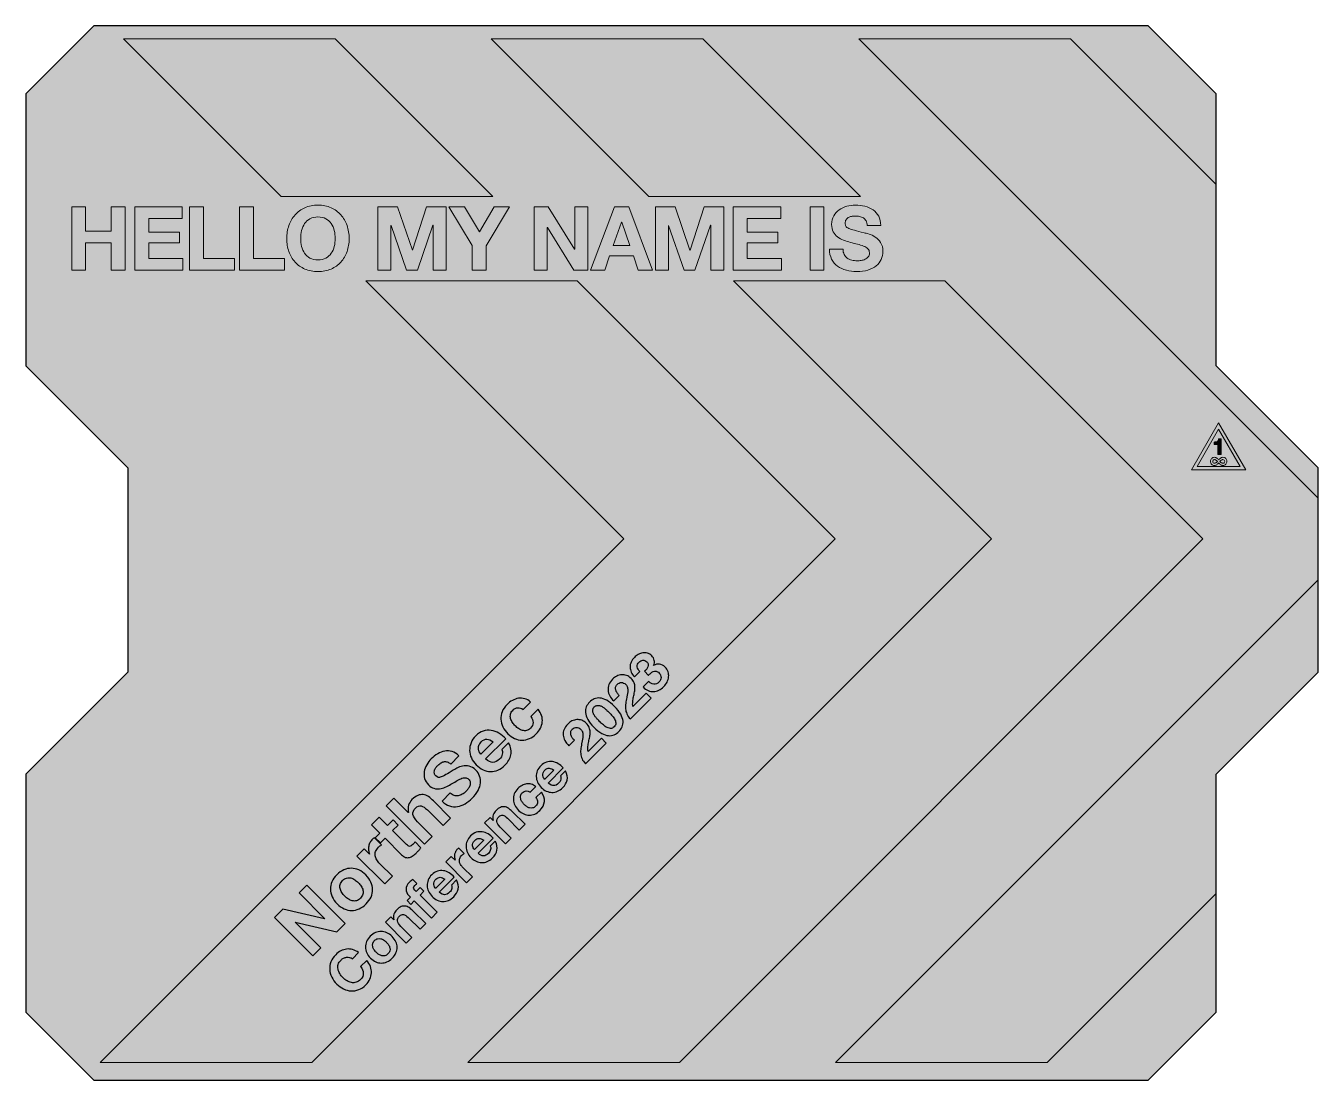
# Model space of a CAD drawing. Extents: x 111 to 722, y -668 to -170.
import ezdxf

# ---------------------------------------------------------------- set-up
doc = ezdxf.new("R2010")
doc.units = 0
doc.header["$MEASUREMENT"] = 0
for name, color, linetype, lineweight in [('background', 7, 'Continuous', 0), ('hello', 7, 'Continuous', 0), ('pyramid', 7, 'Continuous', 0), ('stripes', 7, 'Continuous', 0), ('type', 7, 'Continuous', 0)]:
    doc.layers.add(name, color=color, linetype=linetype, lineweight=lineweight)

# ---------------------------------------------------------------- blocks, each defined once
blk = doc.blocks.new('Block_0')
at = {"layer": 'hello'}
for points, knots in [([(139.29, -255.39), (139.29, -255.39), (139.29, -266.9), (139.29, -266.9), (139.29, -266.9), (151.43, -266.9), (151.43, -266.9), (151.43, -266.9), (151.43, -255.39), (151.43, -255.39), (151.43, -255.39), (158.02, -255.39), (158.02, -255.39), (158.02, -255.39), (158.02, -285.38), (158.02, -285.38), (158.02, -285.38), (151.43, -285.38), (151.43, -285.38), (151.43, -285.38), (151.43, -272.44), (151.43, -272.44), (151.43, -272.44), (139.29, -272.44), (139.29, -272.44), (139.29, -272.44), (139.29, -285.38), (139.29, -285.38), (139.29, -285.38), (132.7, -285.38), (132.7, -285.38), (132.7, -285.38), (132.7, -255.39), (132.7, -255.39), (132.7, -255.39), (139.29, -255.39), (139.29, -255.39)], [0, 0, 0, 0, 1, 1, 1, 2, 2, 2, 3, 3, 3, 4, 4, 4, 5, 5, 5, 6, 6, 6, 7, 7, 7, 8, 8, 8, 9, 9, 9, 10, 10, 10, 11, 11, 11, 12, 12, 12, 12]), ([(184.95, -255.39), (184.95, -255.39), (184.95, -260.94), (184.95, -260.94), (184.95, -260.94), (169.11, -260.94), (169.11, -260.94), (169.11, -260.94), (169.11, -267.36), (169.11, -267.36), (169.11, -267.36), (183.64, -267.36), (183.64, -267.36), (183.64, -267.36), (183.64, -272.49), (183.64, -272.49), (183.64, -272.49), (169.11, -272.49), (169.11, -272.49), (169.11, -272.49), (169.11, -279.84), (169.11, -279.84), (169.11, -279.84), (185.28, -279.84), (185.28, -279.84), (185.28, -279.84), (185.28, -285.38), (185.28, -285.38), (185.28, -285.38), (162.52, -285.38), (162.52, -285.38), (162.52, -285.38), (162.52, -255.39), (162.52, -255.39), (162.52, -255.39), (184.95, -255.39), (184.95, -255.39)], [0, 0, 0, 0, 1, 1, 1, 2, 2, 2, 3, 3, 3, 4, 4, 4, 5, 5, 5, 6, 6, 6, 7, 7, 7, 8, 8, 8, 9, 9, 9, 10, 10, 10, 11, 11, 11, 12, 12, 12, 12]), ([(195.02, -255.39), (195.02, -255.39), (195.02, -279.84), (195.02, -279.84), (195.02, -279.84), (209.64, -279.84), (209.64, -279.84), (209.64, -279.84), (209.64, -285.38), (209.64, -285.38), (209.64, -285.38), (188.43, -285.38), (188.43, -285.38), (188.43, -285.38), (188.43, -255.39), (188.43, -255.39), (188.43, -255.39), (195.02, -255.39), (195.02, -255.39)], [0, 0, 0, 0, 1, 1, 1, 2, 2, 2, 3, 3, 3, 4, 4, 4, 5, 5, 5, 6, 6, 6, 6]), ([(218.63, -255.39), (218.63, -255.39), (218.63, -279.84), (218.63, -279.84), (218.63, -279.84), (233.24, -279.84), (233.24, -279.84), (233.24, -279.84), (233.24, -285.38), (233.24, -285.38), (233.24, -285.38), (212.03, -285.38), (212.03, -285.38), (212.03, -285.38), (212.03, -255.39), (212.03, -255.39), (212.03, -255.39), (218.63, -255.39), (218.63, -255.39)], [0, 0, 0, 0, 1, 1, 1, 2, 2, 2, 3, 3, 3, 4, 4, 4, 5, 5, 5, 6, 6, 6, 6]), ([(235.34, -264.27), (236.02, -262.36), (236.98, -260.68), (238.24, -259.26), (239.5, -257.83), (241.05, -256.71), (242.88, -255.9), (244.72, -255.08), (246.78, -254.68), (249.08, -254.68), (251.4, -254.68), (253.47, -255.08), (255.29, -255.9), (257.11, -256.71), (258.65, -257.83), (259.91, -259.26), (261.17, -260.68), (262.14, -262.36), (262.81, -264.27), (263.48, -266.19), (263.82, -268.27), (263.82, -270.51), (263.82, -272.7), (263.48, -274.73), (262.81, -276.62), (262.14, -278.51), (261.17, -280.16), (259.91, -281.56), (258.65, -282.96), (257.11, -284.06), (255.29, -284.85), (253.47, -285.65), (251.4, -286.05), (249.08, -286.05), (246.78, -286.05), (244.72, -285.65), (242.88, -284.85), (241.05, -284.06), (239.5, -282.96), (238.24, -281.56), (236.98, -280.16), (236.02, -278.51), (235.34, -276.62), (234.67, -274.73), (234.34, -272.7), (234.34, -270.51), (234.34, -268.27), (234.67, -266.19), (235.34, -264.27)], [0, 0, 0, 0, 1, 1, 1, 2, 2, 2, 3, 3, 3, 4, 4, 4, 5, 5, 5, 6, 6, 6, 7, 7, 7, 8, 8, 8, 9, 9, 9, 10, 10, 10, 11, 11, 11, 12, 12, 12, 13, 13, 13, 14, 14, 14, 15, 15, 15, 16, 16, 16, 16]), ([(286.67, -255.39), (286.67, -255.39), (293.68, -276.01), (293.68, -276.01), (293.68, -276.01), (293.76, -276.01), (293.76, -276.01), (293.76, -276.01), (300.4, -255.39), (300.4, -255.39), (300.4, -255.39), (309.68, -255.39), (309.68, -255.39), (309.68, -255.39), (309.68, -285.38), (309.68, -285.38), (309.68, -285.38), (303.51, -285.38), (303.51, -285.38), (303.51, -285.38), (303.51, -264.13), (303.51, -264.13), (303.51, -264.13), (303.42, -264.13), (303.42, -264.13), (303.42, -264.13), (296.07, -285.38), (296.07, -285.38), (296.07, -285.38), (290.99, -285.38), (290.99, -285.38), (290.99, -285.38), (283.64, -264.34), (283.64, -264.34), (283.64, -264.34), (283.56, -264.34), (283.56, -264.34), (283.56, -264.34), (283.56, -285.38), (283.56, -285.38), (283.56, -285.38), (277.38, -285.38), (277.38, -285.38), (277.38, -285.38), (277.38, -255.39), (277.38, -255.39), (277.38, -255.39), (286.67, -255.39), (286.67, -255.39)], [0, 0, 0, 0, 1, 1, 1, 2, 2, 2, 3, 3, 3, 4, 4, 4, 5, 5, 5, 6, 6, 6, 7, 7, 7, 8, 8, 8, 9, 9, 9, 10, 10, 10, 11, 11, 11, 12, 12, 12, 13, 13, 13, 14, 14, 14, 15, 15, 15, 16, 16, 16, 16]), ([(310.94, -255.39), (310.94, -255.39), (318.33, -255.39), (318.33, -255.39), (318.33, -255.39), (325.35, -267.24), (325.35, -267.24), (325.35, -267.24), (332.32, -255.39), (332.32, -255.39), (332.32, -255.39), (339.67, -255.39), (339.67, -255.39), (339.67, -255.39), (328.54, -273.87), (328.54, -273.87), (328.54, -273.87), (328.54, -285.38), (328.54, -285.38), (328.54, -285.38), (321.95, -285.38), (321.95, -285.38), (321.95, -285.38), (321.95, -273.7), (321.95, -273.7), (321.95, -273.7), (310.94, -255.39), (310.94, -255.39)], [0, 0, 0, 0, 1, 1, 1, 2, 2, 2, 3, 3, 3, 4, 4, 4, 5, 5, 5, 6, 6, 6, 7, 7, 7, 8, 8, 8, 9, 9, 9, 9]), ([(357.82, -255.39), (357.82, -255.39), (370.33, -275.51), (370.33, -275.51), (370.33, -275.51), (370.42, -275.51), (370.42, -275.51), (370.42, -275.51), (370.42, -255.39), (370.42, -255.39), (370.42, -255.39), (376.59, -255.39), (376.59, -255.39), (376.59, -255.39), (376.59, -285.38), (376.59, -285.38), (376.59, -285.38), (370, -285.38), (370, -285.38), (370, -285.38), (357.52, -265.3), (357.52, -265.3), (357.52, -265.3), (357.44, -265.3), (357.44, -265.3), (357.44, -265.3), (357.44, -285.38), (357.44, -285.38), (357.44, -285.38), (351.26, -285.38), (351.26, -285.38), (351.26, -285.38), (351.26, -255.39), (351.26, -255.39), (351.26, -255.39), (357.82, -255.39), (357.82, -255.39)], [0, 0, 0, 0, 1, 1, 1, 2, 2, 2, 3, 3, 3, 4, 4, 4, 5, 5, 5, 6, 6, 6, 7, 7, 7, 8, 8, 8, 9, 9, 9, 10, 10, 10, 11, 11, 11, 12, 12, 12, 12]), ([(396.04, -255.39), (396.04, -255.39), (407.25, -285.38), (407.25, -285.38), (407.25, -285.38), (400.4, -285.38), (400.4, -285.38), (400.4, -285.38), (398.14, -278.7), (398.14, -278.7), (398.14, -278.7), (386.92, -278.7), (386.92, -278.7), (386.92, -278.7), (384.57, -285.38), (384.57, -285.38), (384.57, -285.38), (377.93, -285.38), (377.93, -285.38), (377.93, -285.38), (389.27, -255.39), (389.27, -255.39), (389.27, -255.39), (396.04, -255.39), (396.04, -255.39)], [0, 0, 0, 0, 1, 1, 1, 2, 2, 2, 3, 3, 3, 4, 4, 4, 5, 5, 5, 6, 6, 6, 7, 7, 7, 8, 8, 8, 8]), ([(417.83, -255.39), (417.83, -255.39), (424.85, -276.01), (424.85, -276.01), (424.85, -276.01), (424.93, -276.01), (424.93, -276.01), (424.93, -276.01), (431.57, -255.39), (431.57, -255.39), (431.57, -255.39), (440.85, -255.39), (440.85, -255.39), (440.85, -255.39), (440.85, -285.38), (440.85, -285.38), (440.85, -285.38), (434.67, -285.38), (434.67, -285.38), (434.67, -285.38), (434.67, -264.13), (434.67, -264.13), (434.67, -264.13), (434.59, -264.13), (434.59, -264.13), (434.59, -264.13), (427.24, -285.38), (427.24, -285.38), (427.24, -285.38), (422.16, -285.38), (422.16, -285.38), (422.16, -285.38), (414.81, -264.34), (414.81, -264.34), (414.81, -264.34), (414.72, -264.34), (414.72, -264.34), (414.72, -264.34), (414.72, -285.38), (414.72, -285.38), (414.72, -285.38), (408.55, -285.38), (408.55, -285.38), (408.55, -285.38), (408.55, -255.39), (408.55, -255.39), (408.55, -255.39), (417.83, -255.39), (417.83, -255.39)], [0, 0, 0, 0, 1, 1, 1, 2, 2, 2, 3, 3, 3, 4, 4, 4, 5, 5, 5, 6, 6, 6, 7, 7, 7, 8, 8, 8, 9, 9, 9, 10, 10, 10, 11, 11, 11, 12, 12, 12, 13, 13, 13, 14, 14, 14, 15, 15, 15, 16, 16, 16, 16]), ([(467.77, -255.39), (467.77, -255.39), (467.77, -260.94), (467.77, -260.94), (467.77, -260.94), (451.94, -260.94), (451.94, -260.94), (451.94, -260.94), (451.94, -267.36), (451.94, -267.36), (451.94, -267.36), (466.47, -267.36), (466.47, -267.36), (466.47, -267.36), (466.47, -272.49), (466.47, -272.49), (466.47, -272.49), (451.94, -272.49), (451.94, -272.49), (451.94, -272.49), (451.94, -279.84), (451.94, -279.84), (451.94, -279.84), (468.11, -279.84), (468.11, -279.84), (468.11, -279.84), (468.11, -285.38), (468.11, -285.38), (468.11, -285.38), (445.34, -285.38), (445.34, -285.38), (445.34, -285.38), (445.34, -255.39), (445.34, -255.39), (445.34, -255.39), (467.77, -255.39), (467.77, -255.39)], [0, 0, 0, 0, 1, 1, 1, 2, 2, 2, 3, 3, 3, 4, 4, 4, 5, 5, 5, 6, 6, 6, 7, 7, 7, 8, 8, 8, 9, 9, 9, 10, 10, 10, 11, 11, 11, 12, 12, 12, 12]), ([(488.22, -255.39), (488.22, -255.39), (488.22, -285.38), (488.22, -285.38), (488.22, -285.38), (481.63, -285.38), (481.63, -285.38), (481.63, -285.38), (481.63, -255.39), (481.63, -255.39), (481.63, -255.39), (488.22, -255.39), (488.22, -255.39)], [0, 0, 0, 0, 1, 1, 1, 2, 2, 2, 3, 3, 3, 4, 4, 4, 4]), ([(497.76, -277.99), (498.12, -278.69), (498.6, -279.25), (499.21, -279.69), (499.81, -280.12), (500.51, -280.44), (501.33, -280.65), (502.14, -280.86), (502.98, -280.97), (503.85, -280.97), (504.44, -280.97), (505.07, -280.92), (505.74, -280.82), (506.41, -280.73), (507.04, -280.54), (507.63, -280.26), (508.22, -279.98), (508.71, -279.59), (509.1, -279.1), (509.49, -278.61), (509.69, -277.99), (509.69, -277.23), (509.69, -276.42), (509.43, -275.76), (508.91, -275.26), (508.39, -274.75), (507.71, -274.33), (506.87, -274), (506.03, -273.66), (505.08, -273.37), (504.02, -273.12), (502.95, -272.86), (501.87, -272.58), (500.78, -272.28), (499.66, -272), (498.57, -271.65), (497.5, -271.25), (496.44, -270.84), (495.49, -270.32), (494.65, -269.67), (493.81, -269.03), (493.13, -268.22), (492.61, -267.26), (492.09, -266.29), (491.83, -265.12), (491.83, -263.75), (491.83, -262.21), (492.16, -260.87), (492.82, -259.74), (493.48, -258.6), (494.34, -257.66), (495.41, -256.9), (496.47, -256.15), (497.67, -255.59), (499.02, -255.22), (500.36, -254.86), (501.71, -254.68), (503.05, -254.68), (504.62, -254.68), (506.12, -254.85), (507.56, -255.2), (509.01, -255.55), (510.29, -256.12), (511.41, -256.9), (512.53, -257.69), (513.42, -258.69), (514.07, -259.91), (514.73, -261.12), (515.06, -262.6), (515.06, -264.34), (515.06, -264.34), (508.68, -264.34), (508.68, -264.34), (508.62, -263.44), (508.43, -262.7), (508.11, -262.11), (507.79, -261.52), (507.36, -261.06), (506.83, -260.73), (506.3, -260.39), (505.69, -260.15), (505, -260.01), (504.32, -259.87), (503.57, -259.8), (502.75, -259.8), (502.22, -259.8), (501.69, -259.86), (501.16, -259.97), (500.63, -260.08), (500.14, -260.28), (499.71, -260.56), (499.28, -260.84), (498.92, -261.19), (498.64, -261.61), (498.36, -262.03), (498.22, -262.56), (498.22, -263.2), (498.22, -263.79), (498.33, -264.27), (498.56, -264.63), (498.78, -265), (499.22, -265.33), (499.88, -265.64), (500.54, -265.95), (501.45, -266.26), (502.61, -266.56), (503.77, -266.87), (505.29, -267.26), (507.17, -267.74), (507.73, -267.85), (508.5, -268.05), (509.5, -268.35), (510.49, -268.64), (511.48, -269.11), (512.46, -269.76), (513.44, -270.4), (514.28, -271.26), (515, -272.34), (515.71, -273.42), (516.07, -274.8), (516.07, -276.48), (516.07, -277.85), (515.8, -279.12), (515.27, -280.3), (514.74, -281.47), (513.95, -282.49), (512.9, -283.34), (511.85, -284.2), (510.55, -284.86), (508.99, -285.34), (507.44, -285.81), (505.64, -286.05), (503.6, -286.05), (501.94, -286.05), (500.34, -285.85), (498.79, -285.44), (497.23, -285.04), (495.86, -284.4), (494.67, -283.53), (493.48, -282.66), (492.54, -281.56), (491.83, -280.21), (491.13, -278.87), (490.8, -277.27), (490.83, -275.43), (490.83, -275.43), (497.21, -275.43), (497.21, -275.43), (497.21, -276.43), (497.39, -277.29), (497.76, -277.99)], [0, 0, 0, 0, 1, 1, 1, 2, 2, 2, 3, 3, 3, 4, 4, 4, 5, 5, 5, 6, 6, 6, 7, 7, 7, 8, 8, 8, 9, 9, 9, 10, 10, 10, 11, 11, 11, 12, 12, 12, 13, 13, 13, 14, 14, 14, 15, 15, 15, 16, 16, 16, 17, 17, 17, 18, 18, 18, 19, 19, 19, 20, 20, 20, 21, 21, 21, 22, 22, 22, 23, 23, 23, 24, 24, 24, 25, 25, 25, 26, 26, 26, 27, 27, 27, 28, 28, 28, 29, 29, 29, 30, 30, 30, 31, 31, 31, 32, 32, 32, 33, 33, 33, 34, 34, 34, 35, 35, 35, 36, 36, 36, 37, 37, 37, 38, 38, 38, 39, 39, 39, 40, 40, 40, 41, 41, 41, 42, 42, 42, 43, 43, 43, 44, 44, 44, 45, 45, 45, 46, 46, 46, 47, 47, 47, 48, 48, 48, 49, 49, 49, 50, 50, 50, 50]), ([(241.37, -274.19), (241.66, -275.38), (242.13, -276.45), (242.78, -277.4), (243.42, -278.35), (244.26, -279.11), (245.3, -279.69), (246.33, -280.26), (247.59, -280.55), (249.08, -280.55), (250.56, -280.55), (251.82, -280.26), (252.86, -279.69), (253.89, -279.11), (254.73, -278.35), (255.38, -277.4), (256.02, -276.45), (256.49, -275.38), (256.78, -274.19), (257.08, -273), (257.23, -271.77), (257.23, -270.51), (257.23, -269.2), (257.08, -267.92), (256.78, -266.69), (256.49, -265.46), (256.02, -264.36), (255.38, -263.39), (254.73, -262.43), (253.89, -261.66), (252.86, -261.08), (251.82, -260.51), (250.56, -260.22), (249.08, -260.22), (247.59, -260.22), (246.33, -260.51), (245.3, -261.08), (244.26, -261.66), (243.42, -262.43), (242.78, -263.39), (242.13, -264.36), (241.66, -265.46), (241.37, -266.69), (241.08, -267.92), (240.93, -269.2), (240.93, -270.51), (240.93, -271.77), (241.08, -273), (241.37, -274.19)], [0, 0, 0, 0, 1, 1, 1, 2, 2, 2, 3, 3, 3, 4, 4, 4, 5, 5, 5, 6, 6, 6, 7, 7, 7, 8, 8, 8, 9, 9, 9, 10, 10, 10, 11, 11, 11, 12, 12, 12, 13, 13, 13, 14, 14, 14, 15, 15, 15, 16, 16, 16, 16]), ([(396.41, -273.79), (396.41, -273.79), (392.63, -262.78), (392.63, -262.78), (392.63, -262.78), (392.55, -262.78), (392.55, -262.78), (392.55, -262.78), (388.64, -273.79), (388.64, -273.79), (388.64, -273.79), (396.41, -273.79), (396.41, -273.79)], [0, 0, 0, 0, 1, 1, 1, 2, 2, 2, 3, 3, 3, 4, 4, 4, 4])]:
    blk.add_open_spline(points, degree=3, knots=knots, dxfattribs=at)
blk = doc.blocks.new('Block_2')
at = {"layer": 'stripes'}
for points in [[(331.68, -250.54), (257.22, -176.07), (157.25, -176.07), (231.72, -250.54)], [(271.66, -290.48), (393.6, -412.41), (146.21, -659.79), (246.18, -659.79), (493.55, -412.41), (371.62, -290.48)]]:
    blk.add_lwpolyline(points, close=True, dxfattribs=at)
blk = doc.blocks.new('Block_3')
at = {"layer": 'stripes'}
for points in [[(505.41, -250.54), (430.94, -176.07), (330.98, -176.07), (405.45, -250.54)], [(545.35, -290.48), (445.39, -290.48), (567.32, -412.41), (319.94, -659.79), (419.9, -659.79), (667.28, -412.41)]]:
    blk.add_lwpolyline(points, close=True, dxfattribs=at)
blk = doc.blocks.new('Block_1')
at = {"layer": 'stripes'}
for name in ['Block_2', 'Block_3']:
    blk.add_blockref(name, (0, 0), dxfattribs=at)
blk = doc.blocks.new('Block_4')
at = {"layer": 'stripes'}
for points in [[(604.67, -176.07), (504.71, -176.07), (721.75, -393.11), (721.75, -378.87), (673.53, -330.66), (673.53, -244.93)], [(673.53, -579.88), (673.53, -523.51), (721.75, -475.3), (721.75, -431.71), (493.67, -659.79), (593.63, -659.79)]]:
    blk.add_lwpolyline(points, close=True, dxfattribs=at)
blk = doc.blocks.new('Block_5')
at = {"layer": 'type', "true_color": 0x181d4e, "transparency": 33554687}
h = blk.add_hatch(color=179, dxfattribs=at)
h.dxf.hatch_style = 2
edge = h.paths.add_edge_path()
edge.add_spline(control_points=[(404.27, -474.03), (404.57, -473.67), (404.81, -473.29), (404.98, -472.88), (405.14, -472.48), (405.2, -472.07), (405.16, -471.65), (405.11, -471.24), (404.9, -470.84), (404.52, -470.46), (403.95, -469.89), (403.32, -469.64), (402.63, -469.72), (401.95, -469.8), (401.35, -470.08), (400.86, -470.58), (400.17, -471.26), (399.88, -472.01), (399.98, -472.81), (400.08, -473.61), (400.48, -474.34), (401.18, -475.02), (401.18, -475.02), (398.61, -477.59), (398.61, -477.59), (397.95, -476.88), (397.45, -476.13), (397.11, -475.34), (396.76, -474.55), (396.59, -473.76), (396.58, -472.95), (396.57, -472.14), (396.74, -471.35), (397.08, -470.57), (397.41, -469.79), (397.92, -469.05), (398.61, -468.37), (399.14, -467.83), (399.76, -467.38), (400.45, -467), (401.14, -466.63), (401.86, -466.39), (402.6, -466.28), (403.35, -466.17), (404.08, -466.21), (404.8, -466.4), (405.53, -466.59), (406.19, -466.99), (406.79, -467.58), (407.43, -468.23), (407.85, -468.96), (408.03, -469.77), (408.22, -470.57), (408.09, -471.38), (407.64, -472.18), (407.64, -472.18), (407.68, -472.22), (407.68, -472.22), (408.58, -471.64), (409.52, -471.42), (410.48, -471.55), (411.45, -471.68), (412.31, -472.12), (413.07, -472.88), (413.77, -473.58), (414.26, -474.34), (414.53, -475.16), (414.81, -475.98), (414.9, -476.8), (414.81, -477.63), (414.72, -478.45), (414.47, -479.26), (414.07, -480.05), (413.66, -480.84), (413.13, -481.55), (412.48, -482.2), (411.73, -482.95), (410.94, -483.53), (410.11, -483.93), (409.28, -484.33), (408.44, -484.54), (407.6, -484.56), (406.75, -484.57), (405.91, -484.4), (405.08, -484.04), (404.25, -483.68), (403.45, -483.1), (402.69, -482.32), (402.69, -482.32), (405.26, -479.74), (405.26, -479.74), (405.63, -480.09), (406.03, -480.37), (406.45, -480.59), (406.88, -480.81), (407.3, -480.95), (407.73, -480.99), (408.16, -481.04), (408.58, -480.99), (409.01, -480.84), (409.43, -480.69), (409.84, -480.42), (410.24, -480.03), (410.85, -479.42), (411.17, -478.72), (411.22, -477.92), (411.26, -477.13), (410.96, -476.41), (410.31, -475.76), (409.8, -475.25), (409.32, -474.96), (408.85, -474.89), (408.39, -474.82), (407.94, -474.88), (407.52, -475.06), (407.09, -475.25), (406.69, -475.51), (406.31, -475.86), (405.93, -476.2), (405.57, -476.54), (405.24, -476.87), (405.24, -476.87), (403.34, -474.96), (403.34, -474.96), (403.65, -474.69), (403.97, -474.38), (404.27, -474.03)], knot_values=[0, 0, 0, 0, 1, 1, 1, 2, 2, 2, 3, 3, 3, 4, 4, 4, 5, 5, 5, 6, 6, 6, 7, 7, 7, 8, 8, 8, 9, 9, 9, 10, 10, 10, 11, 11, 11, 12, 12, 12, 13, 13, 13, 14, 14, 14, 15, 15, 15, 16, 16, 16, 17, 17, 17, 18, 18, 18, 19, 19, 19, 20, 20, 20, 21, 21, 21, 22, 22, 22, 23, 23, 23, 24, 24, 24, 25, 25, 25, 26, 26, 26, 27, 27, 27, 28, 28, 28, 29, 29, 29, 30, 30, 30, 31, 31, 31, 32, 32, 32, 33, 33, 33, 34, 34, 34, 35, 35, 35, 36, 36, 36, 37, 37, 37, 38, 38, 38, 39, 39, 39, 40, 40, 40, 41, 41, 41, 42, 42, 42, 42], degree=3, periodic=0)
h = blk.add_hatch(color=179, dxfattribs=at)
h.dxf.hatch_style = 2
edge = h.paths.add_edge_path()
edge.add_spline(control_points=[(386.98, -486.54), (386.53, -485.68), (386.26, -484.8), (386.18, -483.91), (386.09, -483.01), (386.22, -482.12), (386.57, -481.23), (386.91, -480.34), (387.48, -479.5), (388.28, -478.7), (388.89, -478.09), (389.57, -477.6), (390.31, -477.24), (391.05, -476.87), (391.81, -476.66), (392.59, -476.6), (393.36, -476.54), (394.14, -476.64), (394.9, -476.91), (395.67, -477.19), (396.38, -477.65), (397.03, -478.29), (397.7, -478.97), (398.17, -479.65), (398.44, -480.35), (398.71, -481.05), (398.85, -481.77), (398.87, -482.5), (398.89, -483.23), (398.82, -483.97), (398.68, -484.73), (398.53, -485.48), (398.38, -486.24), (398.22, -486.99), (398.06, -487.75), (397.94, -488.52), (397.85, -489.29), (397.76, -490.07), (397.78, -490.85), (397.91, -491.63), (397.91, -491.63), (404.21, -485.33), (404.21, -485.33), (404.21, -485.33), (406.54, -487.65), (406.54, -487.65), (406.54, -487.65), (396.74, -497.45), (396.74, -497.45), (395.97, -496.67), (395.41, -495.89), (395.06, -495.09), (394.71, -494.3), (394.5, -493.49), (394.43, -492.65), (394.36, -491.82), (394.39, -490.96), (394.52, -490.06), (394.66, -489.17), (394.81, -488.24), (394.99, -487.27), (395.08, -486.77), (395.18, -486.26), (395.3, -485.72), (395.42, -485.18), (395.5, -484.64), (395.51, -484.12), (395.53, -483.59), (395.48, -483.07), (395.34, -482.57), (395.21, -482.07), (394.94, -481.62), (394.53, -481.21), (393.88, -480.56), (393.19, -480.25), (392.46, -480.26), (391.72, -480.27), (391.06, -480.57), (390.47, -481.15), (390.08, -481.55), (389.84, -481.97), (389.75, -482.43), (389.66, -482.89), (389.68, -483.35), (389.82, -483.81), (389.95, -484.28), (390.16, -484.72), (390.45, -485.15), (390.75, -485.59), (391.07, -485.98), (391.43, -486.34), (391.43, -486.34), (388.83, -488.93), (388.83, -488.93), (388.05, -488.19), (387.43, -487.39), (386.98, -486.54)], knot_values=[0, 0, 0, 0, 1, 1, 1, 2, 2, 2, 3, 3, 3, 4, 4, 4, 5, 5, 5, 6, 6, 6, 7, 7, 7, 8, 8, 8, 9, 9, 9, 10, 10, 10, 11, 11, 11, 12, 12, 12, 13, 13, 13, 14, 14, 14, 15, 15, 15, 16, 16, 16, 17, 17, 17, 18, 18, 18, 19, 19, 19, 20, 20, 20, 21, 21, 21, 22, 22, 22, 23, 23, 23, 24, 24, 24, 25, 25, 25, 26, 26, 26, 27, 27, 27, 28, 28, 28, 29, 29, 29, 30, 30, 30, 31, 31, 31, 32, 32, 32, 32], degree=3, periodic=0)
h = blk.add_hatch(color=179, dxfattribs=at)
h.dxf.hatch_style = 2
edge = h.paths.add_edge_path()
edge.add_spline(control_points=[(341.12, -493.41), (340.54, -493.99), (340.19, -494.6), (340.06, -495.26), (339.93, -495.91), (339.96, -496.56), (340.13, -497.22), (340.29, -497.89), (340.58, -498.52), (340.98, -499.12), (341.37, -499.72), (341.82, -500.27), (342.31, -500.76), (342.78, -501.23), (343.32, -501.66), (343.91, -502.05), (344.5, -502.44), (345.11, -502.72), (345.74, -502.89), (346.37, -503.06), (347, -503.08), (347.65, -502.94), (348.29, -502.81), (348.89, -502.46), (349.45, -501.9), (350.31, -501.04), (350.74, -500.13), (350.72, -499.18), (350.7, -498.23), (350.35, -497.29), (349.65, -496.36), (349.65, -496.36), (353.13, -492.88), (353.13, -492.88), (354.64, -494.86), (355.29, -496.87), (355.09, -498.9), (354.89, -500.93), (353.91, -502.82), (352.17, -504.57), (351.19, -505.55), (350.12, -506.29), (348.97, -506.78), (347.82, -507.27), (346.66, -507.51), (345.49, -507.49), (344.32, -507.47), (343.16, -507.21), (342.02, -506.71), (340.87, -506.21), (339.81, -505.47), (338.83, -504.49), (337.81, -503.47), (337.02, -502.38), (336.44, -501.21), (335.87, -500.05), (335.55, -498.85), (335.49, -497.64), (335.43, -496.43), (335.64, -495.23), (336.11, -494.05), (336.58, -492.86), (337.36, -491.74), (338.42, -490.67), (339.2, -489.89), (340.05, -489.24), (340.98, -488.72), (341.9, -488.21), (342.85, -487.87), (343.83, -487.72), (344.82, -487.57), (345.8, -487.62), (346.77, -487.89), (347.74, -488.15), (348.68, -488.68), (349.58, -489.47), (349.58, -489.47), (346.05, -493.01), (346.05, -493.01), (344.3, -491.74), (342.66, -491.87), (341.12, -493.41)], knot_values=[0, 0, 0, 0, 1, 1, 1, 2, 2, 2, 3, 3, 3, 4, 4, 4, 5, 5, 5, 6, 6, 6, 7, 7, 7, 8, 8, 8, 9, 9, 9, 10, 10, 10, 11, 11, 11, 12, 12, 12, 13, 13, 13, 14, 14, 14, 15, 15, 15, 16, 16, 16, 17, 17, 17, 18, 18, 18, 19, 19, 19, 20, 20, 20, 21, 21, 21, 22, 22, 22, 23, 23, 23, 24, 24, 24, 25, 25, 25, 26, 26, 26, 27, 27, 27, 27], degree=3, periodic=0)
h = blk.add_hatch(color=179, dxfattribs=at)
h.dxf.hatch_style = 2
edge = h.paths.add_edge_path()
edge.add_spline(control_points=[(383.55, -499.95), (384.11, -500.47), (384.71, -500.91), (385.35, -501.28), (385.98, -501.65), (386.62, -501.86), (387.27, -501.92), (387.92, -501.99), (388.52, -501.75), (389.06, -501.2), (389.62, -500.64), (389.87, -500.04), (389.82, -499.38), (389.76, -498.73), (389.55, -498.08), (389.18, -497.45), (388.81, -496.81), (388.37, -496.21), (387.85, -495.65), (387.34, -495.08), (386.89, -494.61), (386.51, -494.23), (386.28, -494), (386, -493.72), (385.67, -493.41), (385.34, -493.09), (384.98, -492.78), (384.59, -492.48), (384.21, -492.18), (383.8, -491.91), (383.38, -491.65), (382.96, -491.4), (382.54, -491.22), (382.11, -491.12), (381.67, -491.02), (381.25, -491.01), (380.83, -491.1), (380.41, -491.19), (380.02, -491.42), (379.65, -491.79), (379.28, -492.16), (379.06, -492.55), (378.97, -492.96), (378.89, -493.37), (378.9, -493.79), (379.01, -494.22), (379.12, -494.64), (379.3, -495.07), (379.54, -495.49), (379.79, -495.92), (380.07, -496.32), (380.37, -496.7), (380.68, -497.08), (380.99, -497.44), (381.31, -497.77), (381.62, -498.1), (381.9, -498.38), (382.13, -498.61), (382.51, -498.99), (382.98, -499.44), (383.55, -499.95)], knot_values=[0, 0, 0, 0, 1, 1, 1, 2, 2, 2, 3, 3, 3, 4, 4, 4, 5, 5, 5, 6, 6, 6, 7, 7, 7, 8, 8, 8, 9, 9, 9, 10, 10, 10, 11, 11, 11, 12, 12, 12, 13, 13, 13, 14, 14, 14, 15, 15, 15, 16, 16, 16, 17, 17, 17, 18, 18, 18, 19, 19, 19, 20, 20, 20, 20], degree=3, periodic=0)
edge = h.paths.add_edge_path()
edge.add_spline(control_points=[(376.54, -497.66), (375.92, -496.51), (375.56, -495.45), (375.48, -494.47), (375.39, -493.5), (375.52, -492.6), (375.89, -491.78), (376.25, -490.96), (376.76, -490.22), (377.42, -489.56), (378.09, -488.88), (378.84, -488.37), (379.66, -488), (380.48, -487.64), (381.38, -487.5), (382.36, -487.58), (383.35, -487.67), (384.41, -488.02), (385.56, -488.64), (386.7, -489.27), (387.92, -490.22), (389.22, -491.52), (390.55, -492.85), (391.53, -494.1), (392.17, -495.25), (392.81, -496.41), (393.16, -497.48), (393.25, -498.47), (393.33, -499.45), (393.19, -500.35), (392.83, -501.17), (392.47, -501.99), (391.95, -502.74), (391.27, -503.41), (390.61, -504.07), (389.87, -504.58), (389.05, -504.95), (388.23, -505.31), (387.34, -505.44), (386.36, -505.35), (385.38, -505.27), (384.31, -504.9), (383.16, -504.27), (382, -503.63), (380.75, -502.65), (379.42, -501.32), (378.12, -500.02), (377.17, -498.8), (376.54, -497.66)], knot_values=[0, 0, 0, 0, 1, 1, 1, 2, 2, 2, 3, 3, 3, 4, 4, 4, 5, 5, 5, 6, 6, 6, 7, 7, 7, 8, 8, 8, 9, 9, 9, 10, 10, 10, 11, 11, 11, 12, 12, 12, 13, 13, 13, 14, 14, 14, 15, 15, 15, 16, 16, 16, 16], degree=3, periodic=0)
h = blk.add_hatch(color=179, dxfattribs=at)
h.dxf.hatch_style = 2
edge = h.paths.add_edge_path()
edge.add_spline(control_points=[(365.79, -507.73), (365.33, -506.87), (365.07, -505.99), (364.99, -505.1), (364.9, -504.2), (365.03, -503.31), (365.38, -502.42), (365.72, -501.53), (366.29, -500.69), (367.09, -499.89), (367.7, -499.28), (368.38, -498.79), (369.12, -498.43), (369.86, -498.06), (370.62, -497.85), (371.4, -497.79), (372.17, -497.73), (372.95, -497.83), (373.71, -498.1), (374.48, -498.38), (375.19, -498.84), (375.84, -499.49), (376.51, -500.16), (376.98, -500.85), (377.25, -501.54), (377.52, -502.24), (377.66, -502.96), (377.68, -503.69), (377.7, -504.42), (377.63, -505.16), (377.49, -505.92), (377.34, -506.67), (377.19, -507.43), (377.03, -508.18), (376.87, -508.94), (376.75, -509.71), (376.66, -510.48), (376.57, -511.26), (376.59, -512.04), (376.71, -512.82), (376.71, -512.82), (383.02, -506.52), (383.02, -506.52), (383.02, -506.52), (385.35, -508.84), (385.35, -508.84), (385.35, -508.84), (375.55, -518.64), (375.55, -518.64), (374.78, -517.86), (374.21, -517.08), (373.87, -516.28), (373.52, -515.49), (373.31, -514.68), (373.24, -513.84), (373.17, -513.01), (373.2, -512.15), (373.33, -511.25), (373.47, -510.36), (373.62, -509.43), (373.8, -508.46), (373.89, -507.97), (373.99, -507.45), (374.11, -506.91), (374.23, -506.37), (374.3, -505.83), (374.32, -505.31), (374.34, -504.78), (374.29, -504.27), (374.15, -503.76), (374.02, -503.26), (373.75, -502.81), (373.34, -502.4), (372.69, -501.75), (372, -501.44), (371.27, -501.45), (370.53, -501.46), (369.87, -501.76), (369.28, -502.34), (368.89, -502.74), (368.65, -503.16), (368.56, -503.62), (368.47, -504.08), (368.49, -504.54), (368.63, -505), (368.76, -505.47), (368.97, -505.91), (369.26, -506.35), (369.56, -506.78), (369.88, -507.17), (370.24, -507.53), (370.24, -507.53), (367.64, -510.12), (367.64, -510.12), (366.86, -509.38), (366.24, -508.59), (365.79, -507.73)], knot_values=[0, 0, 0, 0, 1, 1, 1, 2, 2, 2, 3, 3, 3, 4, 4, 4, 5, 5, 5, 6, 6, 6, 7, 7, 7, 8, 8, 8, 9, 9, 9, 10, 10, 10, 11, 11, 11, 12, 12, 12, 13, 13, 13, 14, 14, 14, 15, 15, 15, 16, 16, 16, 17, 17, 17, 18, 18, 18, 19, 19, 19, 20, 20, 20, 21, 21, 21, 22, 22, 22, 23, 23, 23, 24, 24, 24, 25, 25, 25, 26, 26, 26, 27, 27, 27, 28, 28, 28, 29, 29, 29, 30, 30, 30, 31, 31, 31, 32, 32, 32, 32], degree=3, periodic=0)
h = blk.add_hatch(color=179, dxfattribs=at)
h.dxf.hatch_style = 2
edge = h.paths.add_edge_path()
edge.add_spline(control_points=[(328.91, -507.04), (328, -507), (327.11, -507.42), (326.23, -508.3), (325.65, -508.88), (325.27, -509.45), (325.08, -510.03), (324.9, -510.61), (324.83, -511.15), (324.89, -511.67), (324.95, -512.19), (325.1, -512.65), (325.32, -513.07), (325.55, -513.48), (325.79, -513.82), (326.02, -514.1), (326.02, -514.1), (331.89, -508.23), (331.89, -508.23), (330.81, -507.48), (329.81, -507.09), (328.91, -507.04)], knot_values=[0, 0, 0, 0, 1, 1, 1, 2, 2, 2, 3, 3, 3, 4, 4, 4, 5, 5, 5, 6, 6, 6, 7, 7, 7, 7], degree=3, periodic=0)
edge = h.paths.add_edge_path()
edge.add_spline(control_points=[(331.74, -518.03), (332.81, -518.02), (333.85, -517.5), (334.87, -516.48), (335.59, -515.76), (336.04, -514.95), (336.2, -514.06), (336.36, -513.17), (336.3, -512.46), (336.01, -511.94), (336.01, -511.94), (339.19, -508.76), (339.19, -508.76), (340.25, -510.84), (340.6, -512.75), (340.23, -514.48), (339.85, -516.21), (338.92, -517.81), (337.43, -519.3), (336.4, -520.34), (335.3, -521.1), (334.14, -521.6), (332.98, -522.1), (331.81, -522.34), (330.62, -522.3), (329.44, -522.27), (328.26, -521.99), (327.1, -521.45), (325.94, -520.92), (324.85, -520.14), (323.84, -519.13), (322.86, -518.14), (322.1, -517.07), (321.58, -515.9), (321.05, -514.73), (320.78, -513.54), (320.75, -512.33), (320.73, -511.12), (320.95, -509.92), (321.41, -508.75), (321.88, -507.57), (322.61, -506.48), (323.61, -505.48), (324.73, -504.36), (325.92, -503.61), (327.18, -503.21), (328.44, -502.81), (329.7, -502.71), (330.97, -502.9), (332.23, -503.1), (333.44, -503.54), (334.61, -504.24), (335.78, -504.93), (336.84, -505.82), (337.79, -506.9), (337.79, -506.9), (328.31, -516.38), (328.31, -516.38), (329.53, -517.5), (330.67, -518.05), (331.74, -518.03)], knot_values=[0, 0, 0, 0, 1, 1, 1, 2, 2, 2, 3, 3, 3, 4, 4, 4, 5, 5, 5, 6, 6, 6, 7, 7, 7, 8, 8, 8, 9, 9, 9, 10, 10, 10, 11, 11, 11, 12, 12, 12, 13, 13, 13, 14, 14, 14, 15, 15, 15, 16, 16, 16, 17, 17, 17, 18, 18, 18, 19, 19, 19, 20, 20, 20, 20], degree=3, periodic=0)
h = blk.add_hatch(color=179, dxfattribs=at)
h.dxf.hatch_style = 2
edge = h.paths.add_edge_path()
edge.add_spline(control_points=[(313.5, -533.64), (314.14, -533.84), (314.78, -533.89), (315.4, -533.79), (316.03, -533.69), (316.65, -533.45), (317.27, -533.09), (317.89, -532.72), (318.46, -532.28), (318.99, -531.76), (319.34, -531.4), (319.69, -530.99), (320.04, -530.52), (320.39, -530.06), (320.65, -529.56), (320.84, -529.04), (321.03, -528.51), (321.09, -527.98), (321.03, -527.45), (320.97, -526.91), (320.71, -526.42), (320.26, -525.96), (319.76, -525.47), (319.21, -525.23), (318.59, -525.24), (317.97, -525.25), (317.31, -525.4), (316.6, -525.71), (315.89, -526.01), (315.13, -526.41), (314.34, -526.9), (313.54, -527.39), (312.72, -527.88), (311.87, -528.35), (311.02, -528.86), (310.16, -529.31), (309.27, -529.71), (308.38, -530.11), (307.48, -530.37), (306.59, -530.48), (305.69, -530.6), (304.79, -530.53), (303.89, -530.25), (302.99, -529.98), (302.13, -529.43), (301.3, -528.6), (300.37, -527.67), (299.76, -526.66), (299.47, -525.58), (299.18, -524.5), (299.13, -523.4), (299.32, -522.3), (299.5, -521.2), (299.9, -520.14), (300.49, -519.1), (301.08, -518.07), (301.78, -517.14), (302.6, -516.33), (303.55, -515.38), (304.56, -514.58), (305.65, -513.92), (306.73, -513.26), (307.85, -512.83), (309, -512.62), (310.15, -512.42), (311.29, -512.49), (312.43, -512.83), (313.56, -513.16), (314.66, -513.86), (315.71, -514.91), (315.71, -514.91), (311.84, -518.77), (311.84, -518.77), (311.27, -518.26), (310.71, -517.93), (310.16, -517.77), (309.61, -517.61), (309.07, -517.58), (308.54, -517.7), (308.02, -517.82), (307.5, -518.05), (307, -518.38), (306.5, -518.71), (306.01, -519.12), (305.52, -519.61), (305.2, -519.93), (304.91, -520.29), (304.66, -520.68), (304.4, -521.07), (304.23, -521.48), (304.13, -521.91), (304.04, -522.34), (304.04, -522.77), (304.12, -523.19), (304.21, -523.62), (304.44, -524.02), (304.83, -524.41), (305.19, -524.77), (305.54, -524.99), (305.9, -525.07), (306.26, -525.16), (306.73, -525.09), (307.31, -524.88), (307.89, -524.67), (308.63, -524.31), (309.52, -523.79), (310.41, -523.27), (311.57, -522.59), (312.99, -521.74), (313.4, -521.47), (313.99, -521.13), (314.77, -520.7), (315.55, -520.28), (316.43, -519.97), (317.41, -519.76), (318.39, -519.56), (319.43, -519.57), (320.51, -519.79), (321.59, -520.01), (322.64, -520.63), (323.66, -521.64), (324.49, -522.47), (325.1, -523.4), (325.49, -524.44), (325.88, -525.47), (326.01, -526.56), (325.9, -527.71), (325.78, -528.87), (325.39, -530.06), (324.74, -531.28), (324.09, -532.51), (323.14, -533.75), (321.91, -534.98), (320.91, -535.98), (319.82, -536.83), (318.63, -537.52), (317.44, -538.22), (316.23, -538.66), (314.98, -538.86), (313.74, -539.05), (312.5, -538.95), (311.26, -538.56), (310.02, -538.18), (308.86, -537.41), (307.75, -536.28), (307.75, -536.28), (311.62, -532.41), (311.62, -532.41), (312.23, -533.02), (312.85, -533.43), (313.5, -533.64)], knot_values=[0, 0, 0, 0, 1, 1, 1, 2, 2, 2, 3, 3, 3, 4, 4, 4, 5, 5, 5, 6, 6, 6, 7, 7, 7, 8, 8, 8, 9, 9, 9, 10, 10, 10, 11, 11, 11, 12, 12, 12, 13, 13, 13, 14, 14, 14, 15, 15, 15, 16, 16, 16, 17, 17, 17, 18, 18, 18, 19, 19, 19, 20, 20, 20, 21, 21, 21, 22, 22, 22, 23, 23, 23, 24, 24, 24, 25, 25, 25, 26, 26, 26, 27, 27, 27, 28, 28, 28, 29, 29, 29, 30, 30, 30, 31, 31, 31, 32, 32, 32, 33, 33, 33, 34, 34, 34, 35, 35, 35, 36, 36, 36, 37, 37, 37, 38, 38, 38, 39, 39, 39, 40, 40, 40, 41, 41, 41, 42, 42, 42, 43, 43, 43, 44, 44, 44, 45, 45, 45, 46, 46, 46, 47, 47, 47, 48, 48, 48, 49, 49, 49, 50, 50, 50, 50], degree=3, periodic=0)
h = blk.add_hatch(color=179, dxfattribs=at)
h.dxf.hatch_style = 2
edge = h.paths.add_edge_path()
edge.add_spline(control_points=[(358.35, -520.74), (357.67, -520.71), (357, -521.03), (356.34, -521.69), (355.91, -522.12), (355.63, -522.55), (355.49, -522.98), (355.35, -523.41), (355.3, -523.82), (355.34, -524.21), (355.39, -524.6), (355.49, -524.95), (355.67, -525.26), (355.84, -525.57), (356.01, -525.83), (356.19, -526.03), (356.19, -526.03), (360.59, -521.63), (360.59, -521.63), (359.78, -521.07), (359.03, -520.78), (358.35, -520.74)], knot_values=[0, 0, 0, 0, 1, 1, 1, 2, 2, 2, 3, 3, 3, 4, 4, 4, 5, 5, 5, 6, 6, 6, 7, 7, 7, 7], degree=3, periodic=0)
edge = h.paths.add_edge_path()
edge.add_spline(control_points=[(360.48, -528.98), (361.28, -528.97), (362.06, -528.59), (362.82, -527.82), (363.37, -527.28), (363.7, -526.67), (363.82, -526), (363.94, -525.34), (363.9, -524.81), (363.68, -524.41), (363.68, -524.41), (366.06, -522.03), (366.06, -522.03), (366.86, -523.59), (367.12, -525.02), (366.84, -526.32), (366.56, -527.61), (365.87, -528.82), (364.75, -529.94), (363.97, -530.71), (363.15, -531.29), (362.28, -531.66), (361.41, -532.04), (360.53, -532.21), (359.64, -532.19), (358.75, -532.16), (357.87, -531.95), (357, -531.55), (356.13, -531.15), (355.31, -530.57), (354.55, -529.81), (353.81, -529.07), (353.25, -528.26), (352.86, -527.38), (352.46, -526.51), (352.26, -525.62), (352.24, -524.71), (352.22, -523.8), (352.38, -522.9), (352.73, -522.02), (353.08, -521.14), (353.63, -520.32), (354.38, -519.57), (355.22, -518.73), (356.11, -518.16), (357.06, -517.87), (358, -517.57), (358.95, -517.49), (359.9, -517.64), (360.84, -517.78), (361.76, -518.12), (362.63, -518.64), (363.51, -519.16), (364.3, -519.83), (365.01, -520.64), (365.01, -520.64), (357.91, -527.75), (357.91, -527.75), (358.82, -528.59), (359.68, -529), (360.48, -528.98)], knot_values=[0, 0, 0, 0, 1, 1, 1, 2, 2, 2, 3, 3, 3, 4, 4, 4, 5, 5, 5, 6, 6, 6, 7, 7, 7, 8, 8, 8, 9, 9, 9, 10, 10, 10, 11, 11, 11, 12, 12, 12, 13, 13, 13, 14, 14, 14, 15, 15, 15, 16, 16, 16, 17, 17, 17, 18, 18, 18, 19, 19, 19, 20, 20, 20, 20], degree=3, periodic=0)
h = blk.add_hatch(color=179, dxfattribs=at)
h.dxf.hatch_style = 2
edge = h.paths.add_edge_path()
edge.add_spline(control_points=[(345.63, -532.4), (345.2, -532.83), (344.94, -533.29), (344.84, -533.78), (344.75, -534.27), (344.76, -534.76), (344.89, -535.26), (345.02, -535.75), (345.23, -536.22), (345.53, -536.67), (345.83, -537.13), (346.16, -537.54), (346.53, -537.9), (346.89, -538.26), (347.28, -538.58), (347.73, -538.88), (348.17, -539.17), (348.63, -539.38), (349.1, -539.5), (349.57, -539.63), (350.05, -539.64), (350.53, -539.54), (351.01, -539.44), (351.46, -539.18), (351.88, -538.76), (352.53, -538.11), (352.85, -537.43), (352.84, -536.72), (352.82, -536.01), (352.56, -535.31), (352.04, -534.61), (352.04, -534.61), (354.65, -532), (354.65, -532), (355.78, -533.48), (356.27, -534.99), (356.11, -536.51), (355.96, -538.04), (355.23, -539.45), (353.92, -540.76), (353.19, -541.5), (352.39, -542.05), (351.52, -542.42), (350.66, -542.79), (349.79, -542.97), (348.91, -542.95), (348.03, -542.94), (347.17, -542.75), (346.31, -542.37), (345.45, -542), (344.65, -541.44), (343.92, -540.71), (343.16, -539.94), (342.56, -539.12), (342.13, -538.25), (341.7, -537.37), (341.46, -536.48), (341.41, -535.57), (341.37, -534.66), (341.52, -533.76), (341.88, -532.87), (342.23, -531.98), (342.81, -531.14), (343.61, -530.34), (344.2, -529.75), (344.84, -529.27), (345.53, -528.88), (346.22, -528.49), (346.94, -528.24), (347.67, -528.13), (348.41, -528.01), (349.14, -528.05), (349.87, -528.25), (350.6, -528.45), (351.31, -528.85), (351.98, -529.44), (351.98, -529.44), (349.33, -532.09), (349.33, -532.09), (348.02, -531.14), (346.79, -531.24), (345.63, -532.4)], knot_values=[0, 0, 0, 0, 1, 1, 1, 2, 2, 2, 3, 3, 3, 4, 4, 4, 5, 5, 5, 6, 6, 6, 7, 7, 7, 8, 8, 8, 9, 9, 9, 10, 10, 10, 11, 11, 11, 12, 12, 12, 13, 13, 13, 14, 14, 14, 15, 15, 15, 16, 16, 16, 17, 17, 17, 18, 18, 18, 19, 19, 19, 20, 20, 20, 21, 21, 21, 22, 22, 22, 23, 23, 23, 24, 24, 24, 25, 25, 25, 26, 26, 26, 27, 27, 27, 27], degree=3, periodic=0)
h = blk.add_hatch(color=179, dxfattribs=at)
h.dxf.hatch_style = 2
edge = h.paths.add_edge_path()
edge.add_spline(control_points=[(284.94, -534.85), (284.94, -534.85), (291.77, -541.69), (291.77, -541.69), (291.77, -541.69), (291.85, -541.61), (291.85, -541.61), (291.54, -540.39), (291.57, -539.25), (291.94, -538.2), (292.3, -537.14), (292.82, -536.27), (293.5, -535.59), (294.47, -534.63), (295.39, -533.97), (296.27, -533.61), (297.15, -533.25), (298, -533.13), (298.82, -533.24), (299.65, -533.35), (300.46, -533.67), (301.27, -534.19), (302.09, -534.72), (302.9, -535.39), (303.71, -536.2), (303.71, -536.2), (311.79, -544.28), (311.79, -544.28), (311.79, -544.28), (308.19, -547.89), (308.19, -547.89), (308.19, -547.89), (300.77, -540.47), (300.77, -540.47), (299.68, -539.39), (298.7, -538.75), (297.83, -538.55), (296.96, -538.36), (296.09, -538.69), (295.23, -539.56), (294.25, -540.54), (293.83, -541.54), (293.97, -542.57), (294.11, -543.59), (294.86, -544.77), (296.19, -546.11), (296.19, -546.11), (303.08, -553), (303.08, -553), (303.08, -553), (299.47, -556.6), (299.47, -556.6), (299.47, -556.6), (281.33, -538.46), (281.33, -538.46), (281.33, -538.46), (284.94, -534.85), (284.94, -534.85)], knot_values=[0, 0, 0, 0, 1, 1, 1, 2, 2, 2, 3, 3, 3, 4, 4, 4, 5, 5, 5, 6, 6, 6, 7, 7, 7, 8, 8, 8, 9, 9, 9, 10, 10, 10, 11, 11, 11, 12, 12, 12, 13, 13, 13, 14, 14, 14, 15, 15, 15, 16, 16, 16, 17, 17, 17, 18, 18, 18, 19, 19, 19, 19], degree=3, periodic=0)
h = blk.add_hatch(color=179, dxfattribs=at)
h.dxf.hatch_style = 2
edge = h.paths.add_edge_path()
edge.add_spline(control_points=[(330.43, -544.06), (330.43, -544.06), (331.8, -545.43), (331.8, -545.43), (331.8, -545.43), (331.86, -545.37), (331.86, -545.37), (331.63, -544.46), (331.65, -543.6), (331.94, -542.79), (332.23, -541.99), (332.66, -541.3), (333.23, -540.72), (333.95, -540), (334.64, -539.5), (335.3, -539.24), (335.97, -538.97), (336.6, -538.88), (337.22, -538.96), (337.84, -539.04), (338.45, -539.28), (339.06, -539.68), (339.67, -540.07), (340.28, -540.57), (340.89, -541.18), (340.89, -541.18), (346.95, -547.24), (346.95, -547.24), (346.95, -547.24), (344.24, -549.95), (344.24, -549.95), (344.24, -549.95), (338.68, -544.38), (338.68, -544.38), (337.87, -543.57), (337.13, -543.09), (336.48, -542.94), (335.82, -542.8), (335.17, -543.05), (334.52, -543.7), (333.79, -544.43), (333.47, -545.19), (333.58, -545.96), (333.69, -546.72), (334.24, -547.61), (335.25, -548.61), (335.25, -548.61), (340.41, -553.78), (340.41, -553.78), (340.41, -553.78), (337.71, -556.48), (337.71, -556.48), (337.71, -556.48), (327.85, -546.63), (327.85, -546.63), (327.85, -546.63), (330.43, -544.06), (330.43, -544.06)], knot_values=[0, 0, 0, 0, 1, 1, 1, 2, 2, 2, 3, 3, 3, 4, 4, 4, 5, 5, 5, 6, 6, 6, 7, 7, 7, 8, 8, 8, 9, 9, 9, 10, 10, 10, 11, 11, 11, 12, 12, 12, 13, 13, 13, 14, 14, 14, 15, 15, 15, 16, 16, 16, 17, 17, 17, 18, 18, 18, 19, 19, 19, 19], degree=3, periodic=0)
h = blk.add_hatch(color=179, dxfattribs=at)
h.dxf.hatch_style = 2
edge = h.paths.add_edge_path()
edge.add_spline(control_points=[(284.61, -545.2), (284.61, -545.2), (287.02, -547.61), (287.02, -547.61), (287.02, -547.61), (284.38, -550.25), (284.38, -550.25), (284.38, -550.25), (290.88, -556.76), (290.88, -556.76), (291.49, -557.37), (292, -557.67), (292.41, -557.67), (292.81, -557.67), (293.32, -557.37), (293.93, -556.76), (294.14, -556.55), (294.32, -556.35), (294.49, -556.15), (294.66, -555.94), (294.81, -555.74), (294.95, -555.54), (294.95, -555.54), (297.74, -558.33), (297.74, -558.33), (297.49, -558.69), (297.18, -559.06), (296.83, -559.45), (296.47, -559.84), (296.12, -560.21), (295.76, -560.57), (295.2, -561.13), (294.64, -561.62), (294.06, -562.04), (293.48, -562.47), (292.89, -562.76), (292.29, -562.92), (291.69, -563.08), (291.08, -563.07), (290.45, -562.88), (289.82, -562.69), (289.18, -562.27), (288.52, -561.61), (288.52, -561.61), (280.77, -553.86), (280.77, -553.86), (280.77, -553.86), (278.59, -556.05), (278.59, -556.05), (278.59, -556.05), (276.17, -553.63), (276.17, -553.63), (276.17, -553.63), (278.36, -551.45), (278.36, -551.45), (278.36, -551.45), (274.42, -547.51), (274.42, -547.51), (274.42, -547.51), (278.03, -543.9), (278.03, -543.9), (278.03, -543.9), (281.96, -547.84), (281.96, -547.84), (281.96, -547.84), (284.61, -545.2), (284.61, -545.2)], knot_values=[0, 0, 0, 0, 1, 1, 1, 2, 2, 2, 3, 3, 3, 4, 4, 4, 5, 5, 5, 6, 6, 6, 7, 7, 7, 8, 8, 8, 9, 9, 9, 10, 10, 10, 11, 11, 11, 12, 12, 12, 13, 13, 13, 14, 14, 14, 15, 15, 15, 16, 16, 16, 17, 17, 17, 18, 18, 18, 19, 19, 19, 20, 20, 20, 21, 21, 21, 22, 22, 22, 22], degree=3, periodic=0)
h = blk.add_hatch(color=179, dxfattribs=at)
h.dxf.hatch_style = 2
edge = h.paths.add_edge_path()
edge.add_spline(control_points=[(270.94, -558.87), (270.94, -558.87), (273.38, -561.31), (273.38, -561.31), (273.38, -561.31), (273.43, -561.25), (273.43, -561.25), (273.19, -560.68), (273.04, -560.07), (272.98, -559.44), (272.92, -558.8), (272.96, -558.18), (273.08, -557.56), (273.21, -556.94), (273.42, -556.35), (273.71, -555.79), (273.99, -555.23), (274.37, -554.72), (274.82, -554.27), (275.06, -554.03), (275.37, -553.81), (275.74, -553.61), (275.74, -553.61), (279.09, -556.96), (279.09, -556.96), (278.89, -557.1), (278.66, -557.27), (278.39, -557.48), (278.13, -557.69), (277.89, -557.91), (277.67, -558.13), (277.01, -558.79), (276.56, -559.46), (276.32, -560.14), (276.09, -560.81), (276.02, -561.48), (276.12, -562.14), (276.22, -562.8), (276.47, -563.45), (276.86, -564.07), (277.25, -564.7), (277.74, -565.31), (278.33, -565.9), (278.33, -565.9), (284.25, -571.82), (284.25, -571.82), (284.25, -571.82), (280.64, -575.43), (280.64, -575.43), (280.64, -575.43), (267.51, -562.3), (267.51, -562.3), (267.51, -562.3), (270.94, -558.87), (270.94, -558.87)], knot_values=[0, 0, 0, 0, 1, 1, 1, 2, 2, 2, 3, 3, 3, 4, 4, 4, 5, 5, 5, 6, 6, 6, 7, 7, 7, 8, 8, 8, 9, 9, 9, 10, 10, 10, 11, 11, 11, 12, 12, 12, 13, 13, 13, 14, 14, 14, 15, 15, 15, 16, 16, 16, 17, 17, 17, 18, 18, 18, 18], degree=3, periodic=0)
h = blk.add_hatch(color=179, dxfattribs=at)
h.dxf.hatch_style = 2
edge = h.paths.add_edge_path()
edge.add_spline(control_points=[(325.18, -553.92), (324.5, -553.89), (323.83, -554.2), (323.17, -554.86), (322.73, -555.3), (322.45, -555.73), (322.31, -556.16), (322.17, -556.59), (322.12, -557), (322.16, -557.39), (322.21, -557.78), (322.32, -558.13), (322.49, -558.44), (322.66, -558.75), (322.83, -559.01), (323.01, -559.21), (323.01, -559.21), (327.41, -554.81), (327.41, -554.81), (326.6, -554.25), (325.86, -553.95), (325.18, -553.92)], knot_values=[0, 0, 0, 0, 1, 1, 1, 2, 2, 2, 3, 3, 3, 4, 4, 4, 5, 5, 5, 6, 6, 6, 7, 7, 7, 7], degree=3, periodic=0)
edge = h.paths.add_edge_path()
edge.add_spline(control_points=[(327.3, -562.16), (328.1, -562.15), (328.88, -561.76), (329.64, -561), (330.19, -560.45), (330.52, -559.85), (330.65, -559.18), (330.77, -558.51), (330.72, -557.98), (330.5, -557.59), (330.5, -557.59), (332.88, -555.21), (332.88, -555.21), (333.68, -556.77), (333.94, -558.2), (333.67, -559.49), (333.39, -560.79), (332.69, -562), (331.57, -563.12), (330.79, -563.89), (329.97, -564.47), (329.1, -564.84), (328.23, -565.22), (327.35, -565.39), (326.46, -565.36), (325.57, -565.34), (324.69, -565.13), (323.82, -564.73), (322.95, -564.33), (322.14, -563.74), (321.37, -562.98), (320.64, -562.25), (320.07, -561.44), (319.68, -560.56), (319.28, -559.69), (319.08, -558.79), (319.06, -557.89), (319.04, -556.98), (319.2, -556.08), (319.55, -555.2), (319.9, -554.32), (320.45, -553.5), (321.2, -552.75), (322.04, -551.91), (322.93, -551.34), (323.88, -551.04), (324.83, -550.75), (325.77, -550.67), (326.72, -550.81), (327.67, -550.96), (328.58, -551.29), (329.45, -551.82), (330.33, -552.34), (331.12, -553), (331.84, -553.82), (331.84, -553.82), (324.73, -560.92), (324.73, -560.92), (325.64, -561.76), (326.5, -562.18), (327.3, -562.16)], knot_values=[0, 0, 0, 0, 1, 1, 1, 2, 2, 2, 3, 3, 3, 4, 4, 4, 5, 5, 5, 6, 6, 6, 7, 7, 7, 8, 8, 8, 9, 9, 9, 10, 10, 10, 11, 11, 11, 12, 12, 12, 13, 13, 13, 14, 14, 14, 15, 15, 15, 16, 16, 16, 17, 17, 17, 18, 18, 18, 19, 19, 19, 20, 20, 20, 20], degree=3, periodic=0)
h = blk.add_hatch(color=179, dxfattribs=at)
h.dxf.hatch_style = 2
edge = h.paths.add_edge_path()
edge.add_spline(control_points=[(312.07, -562.41), (312.07, -562.41), (313.9, -564.24), (313.9, -564.24), (313.9, -564.24), (313.94, -564.2), (313.94, -564.2), (313.76, -563.77), (313.65, -563.32), (313.61, -562.84), (313.56, -562.36), (313.59, -561.89), (313.68, -561.43), (313.78, -560.97), (313.94, -560.52), (314.15, -560.1), (314.37, -559.69), (314.65, -559.3), (314.99, -558.96), (315.17, -558.78), (315.4, -558.62), (315.68, -558.47), (315.68, -558.47), (318.19, -560.98), (318.19, -560.98), (318.04, -561.08), (317.86, -561.21), (317.67, -561.37), (317.47, -561.53), (317.29, -561.69), (317.12, -561.86), (316.63, -562.35), (316.29, -562.86), (316.11, -563.36), (315.94, -563.87), (315.89, -564.37), (315.96, -564.87), (316.04, -565.36), (316.22, -565.85), (316.51, -566.32), (316.81, -566.79), (317.17, -567.24), (317.62, -567.69), (317.62, -567.69), (322.06, -572.13), (322.06, -572.13), (322.06, -572.13), (319.35, -574.84), (319.35, -574.84), (319.35, -574.84), (309.5, -564.98), (309.5, -564.98), (309.5, -564.98), (312.07, -562.41), (312.07, -562.41)], knot_values=[0, 0, 0, 0, 1, 1, 1, 2, 2, 2, 3, 3, 3, 4, 4, 4, 5, 5, 5, 6, 6, 6, 7, 7, 7, 8, 8, 8, 9, 9, 9, 10, 10, 10, 11, 11, 11, 12, 12, 12, 13, 13, 13, 14, 14, 14, 15, 15, 15, 16, 16, 16, 17, 17, 17, 18, 18, 18, 18], degree=3, periodic=0)
h = blk.add_hatch(color=179, dxfattribs=at)
h.dxf.hatch_style = 2
edge = h.paths.add_edge_path()
edge.add_spline(control_points=[(263.45, -582.59), (264.06, -582.98), (264.68, -583.26), (265.32, -583.41), (265.97, -583.56), (266.61, -583.55), (267.25, -583.39), (267.9, -583.22), (268.52, -582.83), (269.13, -582.22), (269.74, -581.61), (270.14, -580.98), (270.31, -580.32), (270.49, -579.67), (270.51, -579.02), (270.35, -578.38), (270.2, -577.74), (269.93, -577.11), (269.53, -576.51), (269.13, -575.91), (268.67, -575.35), (268.14, -574.82), (267.62, -574.3), (267.05, -573.83), (266.44, -573.42), (265.83, -573.02), (265.21, -572.74), (264.57, -572.6), (263.94, -572.46), (263.29, -572.47), (262.63, -572.64), (261.97, -572.81), (261.33, -573.2), (260.72, -573.81), (260.11, -574.42), (259.73, -575.05), (259.57, -575.7), (259.41, -576.35), (259.4, -577), (259.54, -577.63), (259.69, -578.27), (259.96, -578.89), (260.37, -579.5), (260.77, -580.11), (261.24, -580.68), (261.76, -581.2), (262.29, -581.73), (262.85, -582.19), (263.45, -582.59)], knot_values=[0, 0, 0, 0, 1, 1, 1, 2, 2, 2, 3, 3, 3, 4, 4, 4, 5, 5, 5, 6, 6, 6, 7, 7, 7, 8, 8, 8, 9, 9, 9, 10, 10, 10, 11, 11, 11, 12, 12, 12, 13, 13, 13, 14, 14, 14, 15, 15, 15, 16, 16, 16, 16], degree=3, periodic=0)
edge = h.paths.add_edge_path()
edge.add_spline(control_points=[(255.78, -581.47), (255.25, -580.29), (254.98, -579.11), (254.97, -577.91), (254.96, -576.72), (255.2, -575.54), (255.7, -574.38), (256.2, -573.22), (256.97, -572.12), (258, -571.09), (259.04, -570.05), (260.14, -569.28), (261.31, -568.77), (262.48, -568.27), (263.66, -568.02), (264.85, -568.03), (266.05, -568.03), (267.23, -568.31), (268.41, -568.84), (269.59, -569.37), (270.7, -570.16), (271.75, -571.21), (272.8, -572.26), (273.59, -573.38), (274.11, -574.54), (274.64, -575.71), (274.91, -576.89), (274.91, -578.09), (274.92, -579.28), (274.67, -580.46), (274.15, -581.62), (273.64, -582.78), (272.86, -583.88), (271.83, -584.91), (270.79, -585.94), (269.7, -586.71), (268.55, -587.22), (267.4, -587.73), (266.22, -587.98), (265.03, -587.97), (263.84, -587.96), (262.65, -587.7), (261.49, -587.17), (260.32, -586.65), (259.21, -585.86), (258.16, -584.81), (257.11, -583.76), (256.31, -582.64), (255.78, -581.47)], knot_values=[0, 0, 0, 0, 1, 1, 1, 2, 2, 2, 3, 3, 3, 4, 4, 4, 5, 5, 5, 6, 6, 6, 7, 7, 7, 8, 8, 8, 9, 9, 9, 10, 10, 10, 11, 11, 11, 12, 12, 12, 13, 13, 13, 14, 14, 14, 15, 15, 15, 16, 16, 16, 16], degree=3, periodic=0)
h = blk.add_hatch(color=179, dxfattribs=at)
h.dxf.hatch_style = 2
edge = h.paths.add_edge_path()
edge.add_spline(control_points=[(293, -585.11), (293, -585.11), (291.19, -583.3), (291.19, -583.3), (291.19, -583.3), (292.81, -581.68), (292.81, -581.68), (292.81, -581.68), (292.05, -580.91), (292.05, -580.91), (291.17, -580.04), (290.72, -579.05), (290.71, -577.94), (290.7, -576.84), (291.25, -575.73), (292.35, -574.63), (292.59, -574.39), (292.84, -574.15), (293.1, -573.93), (293.36, -573.71), (293.61, -573.49), (293.86, -573.27), (293.86, -573.27), (295.88, -575.29), (295.88, -575.29), (295.52, -575.57), (295.17, -575.88), (294.83, -576.23), (294.46, -576.6), (294.28, -576.94), (294.29, -577.28), (294.31, -577.6), (294.52, -577.97), (294.92, -578.38), (294.92, -578.38), (295.51, -578.97), (295.51, -578.97), (295.51, -578.97), (297.38, -577.1), (297.38, -577.1), (297.38, -577.1), (299.19, -578.91), (299.19, -578.91), (299.19, -578.91), (297.32, -580.78), (297.32, -580.78), (297.32, -580.78), (305.37, -588.82), (305.37, -588.82), (305.37, -588.82), (302.66, -591.53), (302.66, -591.53), (302.66, -591.53), (294.62, -583.49), (294.62, -583.49), (294.62, -583.49), (293, -585.11), (293, -585.11)], knot_values=[0, 0, 0, 0, 1, 1, 1, 2, 2, 2, 3, 3, 3, 4, 4, 4, 5, 5, 5, 6, 6, 6, 7, 7, 7, 8, 8, 8, 9, 9, 9, 10, 10, 10, 11, 11, 11, 12, 12, 12, 13, 13, 13, 14, 14, 14, 15, 15, 15, 16, 16, 16, 17, 17, 17, 18, 18, 18, 19, 19, 19, 19], degree=3, periodic=0)
h = blk.add_hatch(color=179, dxfattribs=at)
h.dxf.hatch_style = 2
edge = h.paths.add_edge_path()
edge.add_spline(control_points=[(306.82, -572.27), (306.14, -572.24), (305.47, -572.56), (304.81, -573.22), (304.38, -573.65), (304.1, -574.08), (303.96, -574.51), (303.82, -574.94), (303.77, -575.35), (303.81, -575.74), (303.86, -576.13), (303.97, -576.48), (304.14, -576.79), (304.31, -577.1), (304.48, -577.36), (304.66, -577.56), (304.66, -577.56), (309.06, -573.16), (309.06, -573.16), (308.25, -572.6), (307.5, -572.3), (306.82, -572.27)], knot_values=[0, 0, 0, 0, 1, 1, 1, 2, 2, 2, 3, 3, 3, 4, 4, 4, 5, 5, 5, 6, 6, 6, 7, 7, 7, 7], degree=3, periodic=0)
edge = h.paths.add_edge_path()
edge.add_spline(control_points=[(308.95, -580.51), (309.75, -580.5), (310.53, -580.11), (311.29, -579.35), (311.84, -578.81), (312.17, -578.2), (312.29, -577.53), (312.41, -576.87), (312.37, -576.34), (312.15, -575.94), (312.15, -575.94), (314.53, -573.56), (314.53, -573.56), (315.33, -575.12), (315.59, -576.55), (315.31, -577.85), (315.03, -579.14), (314.34, -580.35), (313.22, -581.47), (312.44, -582.24), (311.62, -582.82), (310.75, -583.19), (309.88, -583.57), (309, -583.74), (308.11, -583.72), (307.22, -583.69), (306.34, -583.48), (305.47, -583.08), (304.6, -582.68), (303.78, -582.1), (303.02, -581.33), (302.29, -580.6), (301.72, -579.79), (301.33, -578.91), (300.93, -578.04), (300.73, -577.14), (300.71, -576.24), (300.69, -575.33), (300.85, -574.43), (301.2, -573.55), (301.55, -572.67), (302.1, -571.85), (302.85, -571.1), (303.69, -570.26), (304.58, -569.69), (305.53, -569.4), (306.47, -569.1), (307.42, -569.02), (308.37, -569.17), (309.31, -569.31), (310.23, -569.65), (311.1, -570.17), (311.98, -570.69), (312.77, -571.35), (313.48, -572.17), (313.48, -572.17), (306.38, -579.28), (306.38, -579.28), (307.29, -580.11), (308.15, -580.53), (308.95, -580.51)], knot_values=[0, 0, 0, 0, 1, 1, 1, 2, 2, 2, 3, 3, 3, 4, 4, 4, 5, 5, 5, 6, 6, 6, 7, 7, 7, 8, 8, 8, 9, 9, 9, 10, 10, 10, 11, 11, 11, 12, 12, 12, 13, 13, 13, 14, 14, 14, 15, 15, 15, 16, 16, 16, 17, 17, 17, 18, 18, 18, 19, 19, 19, 20, 20, 20, 20], degree=3, periodic=0)
h = blk.add_hatch(color=179, dxfattribs=at)
h.dxf.hatch_style = 2
edge = h.paths.add_edge_path()
edge.add_spline(control_points=[(232.49, -587.3), (232.49, -587.3), (252.24, -591.9), (252.24, -591.9), (252.24, -591.9), (252.29, -591.85), (252.29, -591.85), (252.29, -591.85), (240.12, -579.68), (240.12, -579.68), (240.12, -579.68), (243.85, -575.94), (243.85, -575.94), (243.85, -575.94), (261.99, -594.08), (261.99, -594.08), (261.99, -594.08), (258, -598.07), (258, -598.07), (258, -598.07), (238.31, -593.47), (238.31, -593.47), (238.31, -593.47), (238.26, -593.52), (238.26, -593.52), (238.26, -593.52), (250.41, -605.67), (250.41, -605.67), (250.41, -605.67), (246.67, -609.4), (246.67, -609.4), (246.67, -609.4), (228.53, -591.26), (228.53, -591.26), (228.53, -591.26), (232.49, -587.3), (232.49, -587.3)], knot_values=[0, 0, 0, 0, 1, 1, 1, 2, 2, 2, 3, 3, 3, 4, 4, 4, 5, 5, 5, 6, 6, 6, 7, 7, 7, 8, 8, 8, 9, 9, 9, 10, 10, 10, 11, 11, 11, 12, 12, 12, 12], degree=3, periodic=0)
h = blk.add_hatch(color=179, dxfattribs=at)
h.dxf.hatch_style = 2
edge = h.paths.add_edge_path()
edge.add_spline(control_points=[(283.49, -591), (283.49, -591), (284.86, -592.37), (284.86, -592.37), (284.86, -592.37), (284.92, -592.31), (284.92, -592.31), (284.69, -591.4), (284.72, -590.53), (285, -589.73), (285.29, -588.92), (285.72, -588.23), (286.29, -587.66), (287.02, -586.94), (287.71, -586.44), (288.37, -586.17), (289.03, -585.91), (289.67, -585.82), (290.28, -585.9), (290.9, -585.98), (291.51, -586.22), (292.12, -586.61), (292.73, -587.01), (293.34, -587.51), (293.95, -588.12), (293.95, -588.12), (300.01, -594.18), (300.01, -594.18), (300.01, -594.18), (297.31, -596.88), (297.31, -596.88), (297.31, -596.88), (291.74, -591.32), (291.74, -591.32), (290.93, -590.51), (290.19, -590.03), (289.54, -589.88), (288.89, -589.74), (288.23, -589.99), (287.59, -590.63), (286.85, -591.37), (286.54, -592.12), (286.64, -592.89), (286.75, -593.66), (287.31, -594.55), (288.31, -595.55), (288.31, -595.55), (293.48, -600.71), (293.48, -600.71), (293.48, -600.71), (290.77, -603.42), (290.77, -603.42), (290.77, -603.42), (280.92, -593.57), (280.92, -593.57), (280.92, -593.57), (283.49, -591), (283.49, -591)], knot_values=[0, 0, 0, 0, 1, 1, 1, 2, 2, 2, 3, 3, 3, 4, 4, 4, 5, 5, 5, 6, 6, 6, 7, 7, 7, 8, 8, 8, 9, 9, 9, 10, 10, 10, 11, 11, 11, 12, 12, 12, 13, 13, 13, 14, 14, 14, 15, 15, 15, 16, 16, 16, 17, 17, 17, 18, 18, 18, 19, 19, 19, 19], degree=3, periodic=0)
h = blk.add_hatch(color=179, dxfattribs=at)
h.dxf.hatch_style = 2
edge = h.paths.add_edge_path()
edge.add_spline(control_points=[(277.88, -608.79), (278.33, -609.08), (278.8, -609.29), (279.28, -609.41), (279.76, -609.52), (280.24, -609.51), (280.73, -609.39), (281.21, -609.26), (281.68, -608.97), (282.14, -608.51), (282.59, -608.05), (282.89, -607.58), (283.02, -607.09), (283.16, -606.6), (283.17, -606.11), (283.05, -605.63), (282.94, -605.15), (282.73, -604.68), (282.43, -604.23), (282.13, -603.78), (281.79, -603.36), (281.39, -602.96), (281, -602.57), (280.57, -602.22), (280.12, -601.91), (279.66, -601.61), (279.19, -601.4), (278.72, -601.3), (278.24, -601.19), (277.75, -601.2), (277.26, -601.32), (276.76, -601.45), (276.29, -601.74), (275.83, -602.2), (275.37, -602.66), (275.08, -603.13), (274.96, -603.62), (274.84, -604.11), (274.83, -604.59), (274.94, -605.07), (275.05, -605.55), (275.26, -606.01), (275.56, -606.47), (275.87, -606.93), (276.22, -607.35), (276.61, -607.75), (277, -608.14), (277.43, -608.49), (277.88, -608.79)], knot_values=[0, 0, 0, 0, 1, 1, 1, 2, 2, 2, 3, 3, 3, 4, 4, 4, 5, 5, 5, 6, 6, 6, 7, 7, 7, 8, 8, 8, 9, 9, 9, 10, 10, 10, 11, 11, 11, 12, 12, 12, 13, 13, 13, 14, 14, 14, 15, 15, 15, 16, 16, 16, 16], degree=3, periodic=0)
edge = h.paths.add_edge_path()
edge.add_spline(control_points=[(272.12, -607.95), (271.72, -607.06), (271.52, -606.17), (271.51, -605.28), (271.51, -604.38), (271.69, -603.5), (272.06, -602.63), (272.44, -601.76), (273.01, -600.94), (273.79, -600.16), (274.56, -599.39), (275.39, -598.81), (276.27, -598.43), (277.14, -598.05), (278.03, -597.86), (278.93, -597.87), (279.82, -597.87), (280.71, -598.08), (281.59, -598.48), (282.48, -598.88), (283.31, -599.47), (284.1, -600.26), (284.89, -601.05), (285.48, -601.88), (285.87, -602.75), (286.27, -603.63), (286.47, -604.52), (286.47, -605.41), (286.48, -606.31), (286.29, -607.19), (285.9, -608.06), (285.51, -608.93), (284.93, -609.75), (284.16, -610.53), (283.38, -611.3), (282.56, -611.88), (281.7, -612.26), (280.83, -612.64), (279.95, -612.83), (279.06, -612.83), (278.16, -612.82), (277.28, -612.62), (276.4, -612.22), (275.52, -611.83), (274.69, -611.24), (273.9, -610.45), (273.12, -609.67), (272.52, -608.83), (272.12, -607.95)], knot_values=[0, 0, 0, 0, 1, 1, 1, 2, 2, 2, 3, 3, 3, 4, 4, 4, 5, 5, 5, 6, 6, 6, 7, 7, 7, 8, 8, 8, 9, 9, 9, 10, 10, 10, 11, 11, 11, 12, 12, 12, 13, 13, 13, 14, 14, 14, 15, 15, 15, 16, 16, 16, 16], degree=3, periodic=0)
h = blk.add_hatch(color=179, dxfattribs=at)
h.dxf.hatch_style = 2
edge = h.paths.add_edge_path()
edge.add_spline(control_points=[(264.04, -610.2), (263.58, -610.09), (263.11, -610.06), (262.62, -610.11), (262.14, -610.16), (261.67, -610.29), (261.21, -610.51), (260.76, -610.73), (260.34, -611.02), (259.97, -611.39), (259.3, -612.06), (258.86, -612.76), (258.65, -613.49), (258.44, -614.22), (258.41, -614.95), (258.55, -615.68), (258.7, -616.41), (258.99, -617.13), (259.41, -617.82), (259.84, -618.51), (260.35, -619.16), (260.94, -619.75), (261.52, -620.32), (262.14, -620.81), (262.81, -621.22), (263.49, -621.63), (264.18, -621.9), (264.91, -622.04), (265.63, -622.18), (266.36, -622.14), (267.09, -621.93), (267.82, -621.72), (268.52, -621.28), (269.2, -620.61), (270.11, -619.69), (270.55, -618.7), (270.5, -617.63), (270.46, -616.55), (270.04, -615.5), (269.23, -614.47), (269.23, -614.47), (272.13, -611.58), (272.13, -611.58), (272.91, -612.5), (273.48, -613.47), (273.85, -614.47), (274.22, -615.48), (274.38, -616.48), (274.34, -617.48), (274.3, -618.49), (274.06, -619.47), (273.62, -620.42), (273.17, -621.37), (272.53, -622.27), (271.69, -623.11), (270.65, -624.15), (269.53, -624.9), (268.34, -625.37), (267.14, -625.84), (265.94, -626.05), (264.74, -625.98), (263.53, -625.92), (262.35, -625.61), (261.18, -625.06), (260.02, -624.51), (258.94, -623.74), (257.95, -622.74), (256.94, -621.73), (256.15, -620.63), (255.58, -619.46), (255.02, -618.28), (254.69, -617.08), (254.62, -615.86), (254.54, -614.65), (254.74, -613.43), (255.2, -612.23), (255.66, -611.03), (256.42, -609.91), (257.46, -608.87), (258.21, -608.12), (259.02, -607.52), (259.91, -607.07), (260.79, -606.62), (261.7, -606.34), (262.64, -606.22), (263.58, -606.11), (264.53, -606.18), (265.48, -606.45), (266.43, -606.72), (267.35, -607.2), (268.22, -607.9), (268.22, -607.9), (265.33, -610.8), (265.33, -610.8), (264.93, -610.5), (264.51, -610.3), (264.04, -610.2)], knot_values=[0, 0, 0, 0, 1, 1, 1, 2, 2, 2, 3, 3, 3, 4, 4, 4, 5, 5, 5, 6, 6, 6, 7, 7, 7, 8, 8, 8, 9, 9, 9, 10, 10, 10, 11, 11, 11, 12, 12, 12, 13, 13, 13, 14, 14, 14, 15, 15, 15, 16, 16, 16, 17, 17, 17, 18, 18, 18, 19, 19, 19, 20, 20, 20, 21, 21, 21, 22, 22, 22, 23, 23, 23, 24, 24, 24, 25, 25, 25, 26, 26, 26, 27, 27, 27, 28, 28, 28, 29, 29, 29, 30, 30, 30, 31, 31, 31, 32, 32, 32, 32], degree=3, periodic=0)
at = {"layer": 'type', "color": 133, "lineweight": 25, "true_color": 0x39c0c4}
for points, knots in [([(404.27, -474.03), (404.57, -473.67), (404.81, -473.29), (404.98, -472.88), (405.14, -472.48), (405.2, -472.07), (405.16, -471.65), (405.11, -471.24), (404.9, -470.84), (404.52, -470.46), (403.95, -469.89), (403.32, -469.64), (402.63, -469.72), (401.95, -469.8), (401.35, -470.08), (400.86, -470.58), (400.17, -471.26), (399.88, -472.01), (399.98, -472.81), (400.08, -473.61), (400.48, -474.34), (401.18, -475.02), (401.18, -475.02), (398.61, -477.59), (398.61, -477.59), (397.95, -476.88), (397.45, -476.13), (397.11, -475.34), (396.76, -474.55), (396.59, -473.76), (396.58, -472.95), (396.57, -472.14), (396.74, -471.35), (397.08, -470.57), (397.41, -469.79), (397.92, -469.05), (398.61, -468.37), (399.14, -467.83), (399.76, -467.38), (400.45, -467), (401.14, -466.63), (401.86, -466.39), (402.6, -466.28), (403.35, -466.17), (404.08, -466.21), (404.8, -466.4), (405.53, -466.59), (406.19, -466.99), (406.79, -467.58), (407.43, -468.23), (407.85, -468.96), (408.03, -469.77), (408.22, -470.57), (408.09, -471.38), (407.64, -472.18), (407.64, -472.18), (407.68, -472.22), (407.68, -472.22), (408.58, -471.64), (409.52, -471.42), (410.48, -471.55), (411.45, -471.68), (412.31, -472.12), (413.07, -472.88), (413.77, -473.58), (414.26, -474.34), (414.53, -475.16), (414.81, -475.98), (414.9, -476.8), (414.81, -477.63), (414.72, -478.45), (414.47, -479.26), (414.07, -480.05), (413.66, -480.84), (413.13, -481.55), (412.48, -482.2), (411.73, -482.95), (410.94, -483.53), (410.11, -483.93), (409.28, -484.33), (408.44, -484.54), (407.6, -484.56), (406.75, -484.57), (405.91, -484.4), (405.08, -484.04), (404.25, -483.68), (403.45, -483.1), (402.69, -482.32), (402.69, -482.32), (405.26, -479.74), (405.26, -479.74), (405.63, -480.09), (406.03, -480.37), (406.45, -480.59), (406.88, -480.81), (407.3, -480.95), (407.73, -480.99), (408.16, -481.04), (408.58, -480.99), (409.01, -480.84), (409.43, -480.69), (409.84, -480.42), (410.24, -480.03), (410.85, -479.42), (411.17, -478.72), (411.22, -477.92), (411.26, -477.13), (410.96, -476.41), (410.31, -475.76), (409.8, -475.25), (409.32, -474.96), (408.85, -474.89), (408.39, -474.82), (407.94, -474.88), (407.52, -475.06), (407.09, -475.25), (406.69, -475.51), (406.31, -475.86), (405.93, -476.2), (405.57, -476.54), (405.24, -476.87), (405.24, -476.87), (403.34, -474.96), (403.34, -474.96), (403.65, -474.69), (403.97, -474.38), (404.27, -474.03)], [0, 0, 0, 0, 1, 1, 1, 2, 2, 2, 3, 3, 3, 4, 4, 4, 5, 5, 5, 6, 6, 6, 7, 7, 7, 8, 8, 8, 9, 9, 9, 10, 10, 10, 11, 11, 11, 12, 12, 12, 13, 13, 13, 14, 14, 14, 15, 15, 15, 16, 16, 16, 17, 17, 17, 18, 18, 18, 19, 19, 19, 20, 20, 20, 21, 21, 21, 22, 22, 22, 23, 23, 23, 24, 24, 24, 25, 25, 25, 26, 26, 26, 27, 27, 27, 28, 28, 28, 29, 29, 29, 30, 30, 30, 31, 31, 31, 32, 32, 32, 33, 33, 33, 34, 34, 34, 35, 35, 35, 36, 36, 36, 37, 37, 37, 38, 38, 38, 39, 39, 39, 40, 40, 40, 41, 41, 41, 42, 42, 42, 42]), ([(386.98, -486.54), (386.53, -485.68), (386.26, -484.8), (386.18, -483.91), (386.09, -483.01), (386.22, -482.12), (386.57, -481.23), (386.91, -480.34), (387.48, -479.5), (388.28, -478.7), (388.89, -478.09), (389.57, -477.6), (390.31, -477.24), (391.05, -476.87), (391.81, -476.66), (392.59, -476.6), (393.36, -476.54), (394.14, -476.64), (394.9, -476.91), (395.67, -477.19), (396.38, -477.65), (397.03, -478.29), (397.7, -478.97), (398.17, -479.65), (398.44, -480.35), (398.71, -481.05), (398.85, -481.77), (398.87, -482.5), (398.89, -483.23), (398.82, -483.97), (398.68, -484.73), (398.53, -485.48), (398.38, -486.24), (398.22, -486.99), (398.06, -487.75), (397.94, -488.52), (397.85, -489.29), (397.76, -490.07), (397.78, -490.85), (397.91, -491.63), (397.91, -491.63), (404.21, -485.33), (404.21, -485.33), (404.21, -485.33), (406.54, -487.65), (406.54, -487.65), (406.54, -487.65), (396.74, -497.45), (396.74, -497.45), (395.97, -496.67), (395.41, -495.89), (395.06, -495.09), (394.71, -494.3), (394.5, -493.49), (394.43, -492.65), (394.36, -491.82), (394.39, -490.96), (394.52, -490.06), (394.66, -489.17), (394.81, -488.24), (394.99, -487.27), (395.08, -486.77), (395.18, -486.26), (395.3, -485.72), (395.42, -485.18), (395.5, -484.64), (395.51, -484.12), (395.53, -483.59), (395.48, -483.07), (395.34, -482.57), (395.21, -482.07), (394.94, -481.62), (394.53, -481.21), (393.88, -480.56), (393.19, -480.25), (392.46, -480.26), (391.72, -480.27), (391.06, -480.57), (390.47, -481.15), (390.08, -481.55), (389.84, -481.97), (389.75, -482.43), (389.66, -482.89), (389.68, -483.35), (389.82, -483.81), (389.95, -484.28), (390.16, -484.72), (390.45, -485.15), (390.75, -485.59), (391.07, -485.98), (391.43, -486.34), (391.43, -486.34), (388.83, -488.93), (388.83, -488.93), (388.05, -488.19), (387.43, -487.39), (386.98, -486.54)], [0, 0, 0, 0, 1, 1, 1, 2, 2, 2, 3, 3, 3, 4, 4, 4, 5, 5, 5, 6, 6, 6, 7, 7, 7, 8, 8, 8, 9, 9, 9, 10, 10, 10, 11, 11, 11, 12, 12, 12, 13, 13, 13, 14, 14, 14, 15, 15, 15, 16, 16, 16, 17, 17, 17, 18, 18, 18, 19, 19, 19, 20, 20, 20, 21, 21, 21, 22, 22, 22, 23, 23, 23, 24, 24, 24, 25, 25, 25, 26, 26, 26, 27, 27, 27, 28, 28, 28, 29, 29, 29, 30, 30, 30, 31, 31, 31, 32, 32, 32, 32]), ([(341.12, -493.41), (340.54, -493.99), (340.19, -494.6), (340.06, -495.26), (339.93, -495.91), (339.96, -496.56), (340.13, -497.22), (340.29, -497.89), (340.58, -498.52), (340.98, -499.12), (341.37, -499.72), (341.82, -500.27), (342.31, -500.76), (342.78, -501.23), (343.32, -501.66), (343.91, -502.05), (344.5, -502.44), (345.11, -502.72), (345.74, -502.89), (346.37, -503.06), (347, -503.08), (347.65, -502.94), (348.29, -502.81), (348.89, -502.46), (349.45, -501.9), (350.31, -501.04), (350.74, -500.13), (350.72, -499.18), (350.7, -498.23), (350.35, -497.29), (349.65, -496.36), (349.65, -496.36), (353.13, -492.88), (353.13, -492.88), (354.64, -494.86), (355.29, -496.87), (355.09, -498.9), (354.89, -500.93), (353.91, -502.82), (352.17, -504.57), (351.19, -505.55), (350.12, -506.29), (348.97, -506.78), (347.82, -507.27), (346.66, -507.51), (345.49, -507.49), (344.32, -507.47), (343.16, -507.21), (342.02, -506.71), (340.87, -506.21), (339.81, -505.47), (338.83, -504.49), (337.81, -503.47), (337.02, -502.38), (336.44, -501.21), (335.87, -500.05), (335.55, -498.85), (335.49, -497.64), (335.43, -496.43), (335.64, -495.23), (336.11, -494.05), (336.58, -492.86), (337.36, -491.74), (338.42, -490.67), (339.2, -489.89), (340.05, -489.24), (340.98, -488.72), (341.9, -488.21), (342.85, -487.87), (343.83, -487.72), (344.82, -487.57), (345.8, -487.62), (346.77, -487.89), (347.74, -488.15), (348.68, -488.68), (349.58, -489.47), (349.58, -489.47), (346.05, -493.01), (346.05, -493.01), (344.3, -491.74), (342.66, -491.87), (341.12, -493.41)], [0, 0, 0, 0, 1, 1, 1, 2, 2, 2, 3, 3, 3, 4, 4, 4, 5, 5, 5, 6, 6, 6, 7, 7, 7, 8, 8, 8, 9, 9, 9, 10, 10, 10, 11, 11, 11, 12, 12, 12, 13, 13, 13, 14, 14, 14, 15, 15, 15, 16, 16, 16, 17, 17, 17, 18, 18, 18, 19, 19, 19, 20, 20, 20, 21, 21, 21, 22, 22, 22, 23, 23, 23, 24, 24, 24, 25, 25, 25, 26, 26, 26, 27, 27, 27, 27]), ([(376.54, -497.66), (375.92, -496.51), (375.56, -495.45), (375.48, -494.47), (375.39, -493.5), (375.52, -492.6), (375.89, -491.78), (376.25, -490.96), (376.76, -490.22), (377.42, -489.56), (378.09, -488.88), (378.84, -488.37), (379.66, -488), (380.48, -487.64), (381.38, -487.5), (382.36, -487.58), (383.35, -487.67), (384.41, -488.02), (385.56, -488.64), (386.7, -489.27), (387.92, -490.22), (389.22, -491.52), (390.55, -492.85), (391.53, -494.1), (392.17, -495.25), (392.81, -496.41), (393.16, -497.48), (393.25, -498.47), (393.33, -499.45), (393.19, -500.35), (392.83, -501.17), (392.47, -501.99), (391.95, -502.74), (391.27, -503.41), (390.61, -504.07), (389.87, -504.58), (389.05, -504.95), (388.23, -505.31), (387.34, -505.44), (386.36, -505.35), (385.38, -505.27), (384.31, -504.9), (383.16, -504.27), (382, -503.63), (380.75, -502.65), (379.42, -501.32), (378.12, -500.02), (377.17, -498.8), (376.54, -497.66)], [0, 0, 0, 0, 1, 1, 1, 2, 2, 2, 3, 3, 3, 4, 4, 4, 5, 5, 5, 6, 6, 6, 7, 7, 7, 8, 8, 8, 9, 9, 9, 10, 10, 10, 11, 11, 11, 12, 12, 12, 13, 13, 13, 14, 14, 14, 15, 15, 15, 16, 16, 16, 16]), ([(383.55, -499.95), (384.11, -500.47), (384.71, -500.91), (385.35, -501.28), (385.98, -501.65), (386.62, -501.86), (387.27, -501.92), (387.92, -501.99), (388.52, -501.75), (389.06, -501.2), (389.62, -500.64), (389.87, -500.04), (389.82, -499.38), (389.76, -498.73), (389.55, -498.08), (389.18, -497.45), (388.81, -496.81), (388.37, -496.21), (387.85, -495.65), (387.34, -495.08), (386.89, -494.61), (386.51, -494.23), (386.28, -494), (386, -493.72), (385.67, -493.41), (385.34, -493.09), (384.98, -492.78), (384.59, -492.48), (384.21, -492.18), (383.8, -491.91), (383.38, -491.65), (382.96, -491.4), (382.54, -491.22), (382.11, -491.12), (381.67, -491.02), (381.25, -491.01), (380.83, -491.1), (380.41, -491.19), (380.02, -491.42), (379.65, -491.79), (379.28, -492.16), (379.06, -492.55), (378.97, -492.96), (378.89, -493.37), (378.9, -493.79), (379.01, -494.22), (379.12, -494.64), (379.3, -495.07), (379.54, -495.49), (379.79, -495.92), (380.07, -496.32), (380.37, -496.7), (380.68, -497.08), (380.99, -497.44), (381.31, -497.77), (381.62, -498.1), (381.9, -498.38), (382.13, -498.61), (382.51, -498.99), (382.98, -499.44), (383.55, -499.95)], [0, 0, 0, 0, 1, 1, 1, 2, 2, 2, 3, 3, 3, 4, 4, 4, 5, 5, 5, 6, 6, 6, 7, 7, 7, 8, 8, 8, 9, 9, 9, 10, 10, 10, 11, 11, 11, 12, 12, 12, 13, 13, 13, 14, 14, 14, 15, 15, 15, 16, 16, 16, 17, 17, 17, 18, 18, 18, 19, 19, 19, 20, 20, 20, 20]), ([(365.79, -507.73), (365.33, -506.87), (365.07, -505.99), (364.99, -505.1), (364.9, -504.2), (365.03, -503.31), (365.38, -502.42), (365.72, -501.53), (366.29, -500.69), (367.09, -499.89), (367.7, -499.28), (368.38, -498.79), (369.12, -498.43), (369.86, -498.06), (370.62, -497.85), (371.4, -497.79), (372.17, -497.73), (372.95, -497.83), (373.71, -498.1), (374.48, -498.38), (375.19, -498.84), (375.84, -499.49), (376.51, -500.16), (376.98, -500.85), (377.25, -501.54), (377.52, -502.24), (377.66, -502.96), (377.68, -503.69), (377.7, -504.42), (377.63, -505.16), (377.49, -505.92), (377.34, -506.67), (377.19, -507.43), (377.03, -508.18), (376.87, -508.94), (376.75, -509.71), (376.66, -510.48), (376.57, -511.26), (376.59, -512.04), (376.71, -512.82), (376.71, -512.82), (383.02, -506.52), (383.02, -506.52), (383.02, -506.52), (385.35, -508.84), (385.35, -508.84), (385.35, -508.84), (375.55, -518.64), (375.55, -518.64), (374.78, -517.86), (374.21, -517.08), (373.87, -516.28), (373.52, -515.49), (373.31, -514.68), (373.24, -513.84), (373.17, -513.01), (373.2, -512.15), (373.33, -511.25), (373.47, -510.36), (373.62, -509.43), (373.8, -508.46), (373.89, -507.97), (373.99, -507.45), (374.11, -506.91), (374.23, -506.37), (374.3, -505.83), (374.32, -505.31), (374.34, -504.78), (374.29, -504.27), (374.15, -503.76), (374.02, -503.26), (373.75, -502.81), (373.34, -502.4), (372.69, -501.75), (372, -501.44), (371.27, -501.45), (370.53, -501.46), (369.87, -501.76), (369.28, -502.34), (368.89, -502.74), (368.65, -503.16), (368.56, -503.62), (368.47, -504.08), (368.49, -504.54), (368.63, -505), (368.76, -505.47), (368.97, -505.91), (369.26, -506.35), (369.56, -506.78), (369.88, -507.17), (370.24, -507.53), (370.24, -507.53), (367.64, -510.12), (367.64, -510.12), (366.86, -509.38), (366.24, -508.59), (365.79, -507.73)], [0, 0, 0, 0, 1, 1, 1, 2, 2, 2, 3, 3, 3, 4, 4, 4, 5, 5, 5, 6, 6, 6, 7, 7, 7, 8, 8, 8, 9, 9, 9, 10, 10, 10, 11, 11, 11, 12, 12, 12, 13, 13, 13, 14, 14, 14, 15, 15, 15, 16, 16, 16, 17, 17, 17, 18, 18, 18, 19, 19, 19, 20, 20, 20, 21, 21, 21, 22, 22, 22, 23, 23, 23, 24, 24, 24, 25, 25, 25, 26, 26, 26, 27, 27, 27, 28, 28, 28, 29, 29, 29, 30, 30, 30, 31, 31, 31, 32, 32, 32, 32]), ([(331.74, -518.03), (332.81, -518.02), (333.85, -517.5), (334.87, -516.48), (335.59, -515.76), (336.04, -514.95), (336.2, -514.06), (336.36, -513.17), (336.3, -512.46), (336.01, -511.94), (336.01, -511.94), (339.19, -508.76), (339.19, -508.76), (340.25, -510.84), (340.6, -512.75), (340.23, -514.48), (339.85, -516.21), (338.92, -517.81), (337.43, -519.3), (336.4, -520.34), (335.3, -521.1), (334.14, -521.6), (332.98, -522.1), (331.81, -522.34), (330.62, -522.3), (329.44, -522.27), (328.26, -521.99), (327.1, -521.45), (325.94, -520.92), (324.85, -520.14), (323.84, -519.13), (322.86, -518.14), (322.1, -517.07), (321.58, -515.9), (321.05, -514.73), (320.78, -513.54), (320.75, -512.33), (320.73, -511.12), (320.95, -509.92), (321.41, -508.75), (321.88, -507.57), (322.61, -506.48), (323.61, -505.48), (324.73, -504.36), (325.92, -503.61), (327.18, -503.21), (328.44, -502.81), (329.7, -502.71), (330.97, -502.9), (332.23, -503.1), (333.44, -503.54), (334.61, -504.24), (335.78, -504.93), (336.84, -505.82), (337.79, -506.9), (337.79, -506.9), (328.31, -516.38), (328.31, -516.38), (329.53, -517.5), (330.67, -518.05), (331.74, -518.03)], [0, 0, 0, 0, 1, 1, 1, 2, 2, 2, 3, 3, 3, 4, 4, 4, 5, 5, 5, 6, 6, 6, 7, 7, 7, 8, 8, 8, 9, 9, 9, 10, 10, 10, 11, 11, 11, 12, 12, 12, 13, 13, 13, 14, 14, 14, 15, 15, 15, 16, 16, 16, 17, 17, 17, 18, 18, 18, 19, 19, 19, 20, 20, 20, 20]), ([(313.5, -533.64), (314.14, -533.84), (314.78, -533.89), (315.4, -533.79), (316.03, -533.69), (316.65, -533.45), (317.27, -533.09), (317.89, -532.72), (318.46, -532.28), (318.99, -531.76), (319.34, -531.4), (319.69, -530.99), (320.04, -530.52), (320.39, -530.06), (320.65, -529.56), (320.84, -529.04), (321.03, -528.51), (321.09, -527.98), (321.03, -527.45), (320.97, -526.91), (320.71, -526.42), (320.26, -525.96), (319.76, -525.47), (319.21, -525.23), (318.59, -525.24), (317.97, -525.25), (317.31, -525.4), (316.6, -525.71), (315.89, -526.01), (315.13, -526.41), (314.34, -526.9), (313.54, -527.39), (312.72, -527.88), (311.87, -528.35), (311.02, -528.86), (310.16, -529.31), (309.27, -529.71), (308.38, -530.11), (307.48, -530.37), (306.59, -530.48), (305.69, -530.6), (304.79, -530.53), (303.89, -530.25), (302.99, -529.98), (302.13, -529.43), (301.3, -528.6), (300.37, -527.67), (299.76, -526.66), (299.47, -525.58), (299.18, -524.5), (299.13, -523.4), (299.32, -522.3), (299.5, -521.2), (299.9, -520.14), (300.49, -519.1), (301.08, -518.07), (301.78, -517.14), (302.6, -516.33), (303.55, -515.38), (304.56, -514.58), (305.65, -513.92), (306.73, -513.26), (307.85, -512.83), (309, -512.62), (310.15, -512.42), (311.29, -512.49), (312.43, -512.83), (313.56, -513.16), (314.66, -513.86), (315.71, -514.91), (315.71, -514.91), (311.84, -518.77), (311.84, -518.77), (311.27, -518.26), (310.71, -517.93), (310.16, -517.77), (309.61, -517.61), (309.07, -517.58), (308.54, -517.7), (308.02, -517.82), (307.5, -518.05), (307, -518.38), (306.5, -518.71), (306.01, -519.12), (305.52, -519.61), (305.2, -519.93), (304.91, -520.29), (304.66, -520.68), (304.4, -521.07), (304.23, -521.48), (304.13, -521.91), (304.04, -522.34), (304.04, -522.77), (304.12, -523.19), (304.21, -523.62), (304.44, -524.02), (304.83, -524.41), (305.19, -524.77), (305.54, -524.99), (305.9, -525.07), (306.26, -525.16), (306.73, -525.09), (307.31, -524.88), (307.89, -524.67), (308.63, -524.31), (309.52, -523.79), (310.41, -523.27), (311.57, -522.59), (312.99, -521.74), (313.4, -521.47), (313.99, -521.13), (314.77, -520.7), (315.55, -520.28), (316.43, -519.97), (317.41, -519.76), (318.39, -519.56), (319.43, -519.57), (320.51, -519.79), (321.59, -520.01), (322.64, -520.63), (323.66, -521.64), (324.49, -522.47), (325.1, -523.4), (325.49, -524.44), (325.88, -525.47), (326.01, -526.56), (325.9, -527.71), (325.78, -528.87), (325.39, -530.06), (324.74, -531.28), (324.09, -532.51), (323.14, -533.75), (321.91, -534.98), (320.91, -535.98), (319.82, -536.83), (318.63, -537.52), (317.44, -538.22), (316.23, -538.66), (314.98, -538.86), (313.74, -539.05), (312.5, -538.95), (311.26, -538.56), (310.02, -538.18), (308.86, -537.41), (307.75, -536.28), (307.75, -536.28), (311.62, -532.41), (311.62, -532.41), (312.23, -533.02), (312.85, -533.43), (313.5, -533.64)], [0, 0, 0, 0, 1, 1, 1, 2, 2, 2, 3, 3, 3, 4, 4, 4, 5, 5, 5, 6, 6, 6, 7, 7, 7, 8, 8, 8, 9, 9, 9, 10, 10, 10, 11, 11, 11, 12, 12, 12, 13, 13, 13, 14, 14, 14, 15, 15, 15, 16, 16, 16, 17, 17, 17, 18, 18, 18, 19, 19, 19, 20, 20, 20, 21, 21, 21, 22, 22, 22, 23, 23, 23, 24, 24, 24, 25, 25, 25, 26, 26, 26, 27, 27, 27, 28, 28, 28, 29, 29, 29, 30, 30, 30, 31, 31, 31, 32, 32, 32, 33, 33, 33, 34, 34, 34, 35, 35, 35, 36, 36, 36, 37, 37, 37, 38, 38, 38, 39, 39, 39, 40, 40, 40, 41, 41, 41, 42, 42, 42, 43, 43, 43, 44, 44, 44, 45, 45, 45, 46, 46, 46, 47, 47, 47, 48, 48, 48, 49, 49, 49, 50, 50, 50, 50]), ([(328.91, -507.04), (328, -507), (327.11, -507.42), (326.23, -508.3), (325.65, -508.88), (325.27, -509.45), (325.08, -510.03), (324.9, -510.61), (324.83, -511.15), (324.89, -511.67), (324.95, -512.19), (325.1, -512.65), (325.32, -513.07), (325.55, -513.48), (325.79, -513.82), (326.02, -514.1), (326.02, -514.1), (331.89, -508.23), (331.89, -508.23), (330.81, -507.48), (329.81, -507.09), (328.91, -507.04)], [0, 0, 0, 0, 1, 1, 1, 2, 2, 2, 3, 3, 3, 4, 4, 4, 5, 5, 5, 6, 6, 6, 7, 7, 7, 7]), ([(360.48, -528.98), (361.28, -528.97), (362.06, -528.59), (362.82, -527.82), (363.37, -527.28), (363.7, -526.67), (363.82, -526), (363.94, -525.34), (363.9, -524.81), (363.68, -524.41), (363.68, -524.41), (366.06, -522.03), (366.06, -522.03), (366.86, -523.59), (367.12, -525.02), (366.84, -526.32), (366.56, -527.61), (365.87, -528.82), (364.75, -529.94), (363.97, -530.71), (363.15, -531.29), (362.28, -531.66), (361.41, -532.04), (360.53, -532.21), (359.64, -532.19), (358.75, -532.16), (357.87, -531.95), (357, -531.55), (356.13, -531.15), (355.31, -530.57), (354.55, -529.81), (353.81, -529.07), (353.25, -528.26), (352.86, -527.38), (352.46, -526.51), (352.26, -525.62), (352.24, -524.71), (352.22, -523.8), (352.38, -522.9), (352.73, -522.02), (353.08, -521.14), (353.63, -520.32), (354.38, -519.57), (355.22, -518.73), (356.11, -518.16), (357.06, -517.87), (358, -517.57), (358.95, -517.49), (359.9, -517.64), (360.84, -517.78), (361.76, -518.12), (362.63, -518.64), (363.51, -519.16), (364.3, -519.83), (365.01, -520.64), (365.01, -520.64), (357.91, -527.75), (357.91, -527.75), (358.82, -528.59), (359.68, -529), (360.48, -528.98)], [0, 0, 0, 0, 1, 1, 1, 2, 2, 2, 3, 3, 3, 4, 4, 4, 5, 5, 5, 6, 6, 6, 7, 7, 7, 8, 8, 8, 9, 9, 9, 10, 10, 10, 11, 11, 11, 12, 12, 12, 13, 13, 13, 14, 14, 14, 15, 15, 15, 16, 16, 16, 17, 17, 17, 18, 18, 18, 19, 19, 19, 20, 20, 20, 20]), ([(358.35, -520.74), (357.67, -520.71), (357, -521.03), (356.34, -521.69), (355.91, -522.12), (355.63, -522.55), (355.49, -522.98), (355.35, -523.41), (355.3, -523.82), (355.34, -524.21), (355.39, -524.6), (355.49, -524.95), (355.67, -525.26), (355.84, -525.57), (356.01, -525.83), (356.19, -526.03), (356.19, -526.03), (360.59, -521.63), (360.59, -521.63), (359.78, -521.07), (359.03, -520.78), (358.35, -520.74)], [0, 0, 0, 0, 1, 1, 1, 2, 2, 2, 3, 3, 3, 4, 4, 4, 5, 5, 5, 6, 6, 6, 7, 7, 7, 7]), ([(345.63, -532.4), (345.2, -532.83), (344.94, -533.29), (344.84, -533.78), (344.75, -534.27), (344.76, -534.76), (344.89, -535.26), (345.02, -535.75), (345.23, -536.22), (345.53, -536.67), (345.83, -537.13), (346.16, -537.54), (346.53, -537.9), (346.89, -538.26), (347.28, -538.58), (347.73, -538.88), (348.17, -539.17), (348.63, -539.38), (349.1, -539.5), (349.57, -539.63), (350.05, -539.64), (350.53, -539.54), (351.01, -539.44), (351.46, -539.18), (351.88, -538.76), (352.53, -538.11), (352.85, -537.43), (352.84, -536.72), (352.82, -536.01), (352.56, -535.31), (352.04, -534.61), (352.04, -534.61), (354.65, -532), (354.65, -532), (355.78, -533.48), (356.27, -534.99), (356.11, -536.51), (355.96, -538.04), (355.23, -539.45), (353.92, -540.76), (353.19, -541.5), (352.39, -542.05), (351.52, -542.42), (350.66, -542.79), (349.79, -542.97), (348.91, -542.95), (348.03, -542.94), (347.17, -542.75), (346.31, -542.37), (345.45, -542), (344.65, -541.44), (343.92, -540.71), (343.16, -539.94), (342.56, -539.12), (342.13, -538.25), (341.7, -537.37), (341.46, -536.48), (341.41, -535.57), (341.37, -534.66), (341.52, -533.76), (341.88, -532.87), (342.23, -531.98), (342.81, -531.14), (343.61, -530.34), (344.2, -529.75), (344.84, -529.27), (345.53, -528.88), (346.22, -528.49), (346.94, -528.24), (347.67, -528.13), (348.41, -528.01), (349.14, -528.05), (349.87, -528.25), (350.6, -528.45), (351.31, -528.85), (351.98, -529.44), (351.98, -529.44), (349.33, -532.09), (349.33, -532.09), (348.02, -531.14), (346.79, -531.24), (345.63, -532.4)], [0, 0, 0, 0, 1, 1, 1, 2, 2, 2, 3, 3, 3, 4, 4, 4, 5, 5, 5, 6, 6, 6, 7, 7, 7, 8, 8, 8, 9, 9, 9, 10, 10, 10, 11, 11, 11, 12, 12, 12, 13, 13, 13, 14, 14, 14, 15, 15, 15, 16, 16, 16, 17, 17, 17, 18, 18, 18, 19, 19, 19, 20, 20, 20, 21, 21, 21, 22, 22, 22, 23, 23, 23, 24, 24, 24, 25, 25, 25, 26, 26, 26, 27, 27, 27, 27]), ([(284.94, -534.85), (284.94, -534.85), (291.77, -541.69), (291.77, -541.69), (291.77, -541.69), (291.85, -541.61), (291.85, -541.61), (291.54, -540.39), (291.57, -539.25), (291.94, -538.2), (292.3, -537.14), (292.82, -536.27), (293.5, -535.59), (294.47, -534.63), (295.39, -533.97), (296.27, -533.61), (297.15, -533.25), (298, -533.13), (298.82, -533.24), (299.65, -533.35), (300.46, -533.67), (301.27, -534.19), (302.09, -534.72), (302.9, -535.39), (303.71, -536.2), (303.71, -536.2), (311.79, -544.28), (311.79, -544.28), (311.79, -544.28), (308.19, -547.89), (308.19, -547.89), (308.19, -547.89), (300.77, -540.47), (300.77, -540.47), (299.68, -539.39), (298.7, -538.75), (297.83, -538.55), (296.96, -538.36), (296.09, -538.69), (295.23, -539.56), (294.25, -540.54), (293.83, -541.54), (293.97, -542.57), (294.11, -543.59), (294.86, -544.77), (296.19, -546.11), (296.19, -546.11), (303.08, -553), (303.08, -553), (303.08, -553), (299.47, -556.6), (299.47, -556.6), (299.47, -556.6), (281.33, -538.46), (281.33, -538.46), (281.33, -538.46), (284.94, -534.85), (284.94, -534.85)], [0, 0, 0, 0, 1, 1, 1, 2, 2, 2, 3, 3, 3, 4, 4, 4, 5, 5, 5, 6, 6, 6, 7, 7, 7, 8, 8, 8, 9, 9, 9, 10, 10, 10, 11, 11, 11, 12, 12, 12, 13, 13, 13, 14, 14, 14, 15, 15, 15, 16, 16, 16, 17, 17, 17, 18, 18, 18, 19, 19, 19, 19]), ([(330.43, -544.06), (330.43, -544.06), (331.8, -545.43), (331.8, -545.43), (331.8, -545.43), (331.86, -545.37), (331.86, -545.37), (331.63, -544.46), (331.65, -543.6), (331.94, -542.79), (332.23, -541.99), (332.66, -541.3), (333.23, -540.72), (333.95, -540), (334.64, -539.5), (335.3, -539.24), (335.97, -538.97), (336.6, -538.88), (337.22, -538.96), (337.84, -539.04), (338.45, -539.28), (339.06, -539.68), (339.67, -540.07), (340.28, -540.57), (340.89, -541.18), (340.89, -541.18), (346.95, -547.24), (346.95, -547.24), (346.95, -547.24), (344.24, -549.95), (344.24, -549.95), (344.24, -549.95), (338.68, -544.38), (338.68, -544.38), (337.87, -543.57), (337.13, -543.09), (336.48, -542.94), (335.82, -542.8), (335.17, -543.05), (334.52, -543.7), (333.79, -544.43), (333.47, -545.19), (333.58, -545.96), (333.69, -546.72), (334.24, -547.61), (335.25, -548.61), (335.25, -548.61), (340.41, -553.78), (340.41, -553.78), (340.41, -553.78), (337.71, -556.48), (337.71, -556.48), (337.71, -556.48), (327.85, -546.63), (327.85, -546.63), (327.85, -546.63), (330.43, -544.06), (330.43, -544.06)], [0, 0, 0, 0, 1, 1, 1, 2, 2, 2, 3, 3, 3, 4, 4, 4, 5, 5, 5, 6, 6, 6, 7, 7, 7, 8, 8, 8, 9, 9, 9, 10, 10, 10, 11, 11, 11, 12, 12, 12, 13, 13, 13, 14, 14, 14, 15, 15, 15, 16, 16, 16, 17, 17, 17, 18, 18, 18, 19, 19, 19, 19]), ([(284.61, -545.2), (284.61, -545.2), (287.02, -547.61), (287.02, -547.61), (287.02, -547.61), (284.38, -550.25), (284.38, -550.25), (284.38, -550.25), (290.88, -556.76), (290.88, -556.76), (291.49, -557.37), (292, -557.67), (292.41, -557.67), (292.81, -557.67), (293.32, -557.37), (293.93, -556.76), (294.14, -556.55), (294.32, -556.35), (294.49, -556.15), (294.66, -555.94), (294.81, -555.74), (294.95, -555.54), (294.95, -555.54), (297.74, -558.33), (297.74, -558.33), (297.49, -558.69), (297.18, -559.06), (296.83, -559.45), (296.47, -559.84), (296.12, -560.21), (295.76, -560.57), (295.2, -561.13), (294.64, -561.62), (294.06, -562.04), (293.48, -562.47), (292.89, -562.76), (292.29, -562.92), (291.69, -563.08), (291.08, -563.07), (290.45, -562.88), (289.82, -562.69), (289.18, -562.27), (288.52, -561.61), (288.52, -561.61), (280.77, -553.86), (280.77, -553.86), (280.77, -553.86), (278.59, -556.05), (278.59, -556.05), (278.59, -556.05), (276.17, -553.63), (276.17, -553.63), (276.17, -553.63), (278.36, -551.45), (278.36, -551.45), (278.36, -551.45), (274.42, -547.51), (274.42, -547.51), (274.42, -547.51), (278.03, -543.9), (278.03, -543.9), (278.03, -543.9), (281.96, -547.84), (281.96, -547.84), (281.96, -547.84), (284.61, -545.2), (284.61, -545.2)], [0, 0, 0, 0, 1, 1, 1, 2, 2, 2, 3, 3, 3, 4, 4, 4, 5, 5, 5, 6, 6, 6, 7, 7, 7, 8, 8, 8, 9, 9, 9, 10, 10, 10, 11, 11, 11, 12, 12, 12, 13, 13, 13, 14, 14, 14, 15, 15, 15, 16, 16, 16, 17, 17, 17, 18, 18, 18, 19, 19, 19, 20, 20, 20, 21, 21, 21, 22, 22, 22, 22]), ([(270.94, -558.87), (270.94, -558.87), (273.38, -561.31), (273.38, -561.31), (273.38, -561.31), (273.43, -561.25), (273.43, -561.25), (273.19, -560.68), (273.04, -560.07), (272.98, -559.44), (272.92, -558.8), (272.96, -558.18), (273.08, -557.56), (273.21, -556.94), (273.42, -556.35), (273.71, -555.79), (273.99, -555.23), (274.37, -554.72), (274.82, -554.27), (275.06, -554.03), (275.37, -553.81), (275.74, -553.61), (275.74, -553.61), (279.09, -556.96), (279.09, -556.96), (278.89, -557.1), (278.66, -557.27), (278.39, -557.48), (278.13, -557.69), (277.89, -557.91), (277.67, -558.13), (277.01, -558.79), (276.56, -559.46), (276.32, -560.14), (276.09, -560.81), (276.02, -561.48), (276.12, -562.14), (276.22, -562.8), (276.47, -563.45), (276.86, -564.07), (277.25, -564.7), (277.74, -565.31), (278.33, -565.9), (278.33, -565.9), (284.25, -571.82), (284.25, -571.82), (284.25, -571.82), (280.64, -575.43), (280.64, -575.43), (280.64, -575.43), (267.51, -562.3), (267.51, -562.3), (267.51, -562.3), (270.94, -558.87), (270.94, -558.87)], [0, 0, 0, 0, 1, 1, 1, 2, 2, 2, 3, 3, 3, 4, 4, 4, 5, 5, 5, 6, 6, 6, 7, 7, 7, 8, 8, 8, 9, 9, 9, 10, 10, 10, 11, 11, 11, 12, 12, 12, 13, 13, 13, 14, 14, 14, 15, 15, 15, 16, 16, 16, 17, 17, 17, 18, 18, 18, 18]), ([(327.3, -562.16), (328.1, -562.15), (328.88, -561.76), (329.64, -561), (330.19, -560.45), (330.52, -559.85), (330.65, -559.18), (330.77, -558.51), (330.72, -557.98), (330.5, -557.59), (330.5, -557.59), (332.88, -555.21), (332.88, -555.21), (333.68, -556.77), (333.94, -558.2), (333.67, -559.49), (333.39, -560.79), (332.69, -562), (331.57, -563.12), (330.79, -563.89), (329.97, -564.47), (329.1, -564.84), (328.23, -565.22), (327.35, -565.39), (326.46, -565.36), (325.57, -565.34), (324.69, -565.13), (323.82, -564.73), (322.95, -564.33), (322.14, -563.74), (321.37, -562.98), (320.64, -562.25), (320.07, -561.44), (319.68, -560.56), (319.28, -559.69), (319.08, -558.79), (319.06, -557.89), (319.04, -556.98), (319.2, -556.08), (319.55, -555.2), (319.9, -554.32), (320.45, -553.5), (321.2, -552.75), (322.04, -551.91), (322.93, -551.34), (323.88, -551.04), (324.83, -550.75), (325.77, -550.67), (326.72, -550.81), (327.67, -550.96), (328.58, -551.29), (329.45, -551.82), (330.33, -552.34), (331.12, -553), (331.84, -553.82), (331.84, -553.82), (324.73, -560.92), (324.73, -560.92), (325.64, -561.76), (326.5, -562.18), (327.3, -562.16)], [0, 0, 0, 0, 1, 1, 1, 2, 2, 2, 3, 3, 3, 4, 4, 4, 5, 5, 5, 6, 6, 6, 7, 7, 7, 8, 8, 8, 9, 9, 9, 10, 10, 10, 11, 11, 11, 12, 12, 12, 13, 13, 13, 14, 14, 14, 15, 15, 15, 16, 16, 16, 17, 17, 17, 18, 18, 18, 19, 19, 19, 20, 20, 20, 20]), ([(325.18, -553.92), (324.5, -553.89), (323.83, -554.2), (323.17, -554.86), (322.73, -555.3), (322.45, -555.73), (322.31, -556.16), (322.17, -556.59), (322.12, -557), (322.16, -557.39), (322.21, -557.78), (322.32, -558.13), (322.49, -558.44), (322.66, -558.75), (322.83, -559.01), (323.01, -559.21), (323.01, -559.21), (327.41, -554.81), (327.41, -554.81), (326.6, -554.25), (325.86, -553.95), (325.18, -553.92)], [0, 0, 0, 0, 1, 1, 1, 2, 2, 2, 3, 3, 3, 4, 4, 4, 5, 5, 5, 6, 6, 6, 7, 7, 7, 7]), ([(312.07, -562.41), (312.07, -562.41), (313.9, -564.24), (313.9, -564.24), (313.9, -564.24), (313.94, -564.2), (313.94, -564.2), (313.76, -563.77), (313.65, -563.32), (313.61, -562.84), (313.56, -562.36), (313.59, -561.89), (313.68, -561.43), (313.78, -560.97), (313.94, -560.52), (314.15, -560.1), (314.37, -559.69), (314.65, -559.3), (314.99, -558.96), (315.17, -558.78), (315.4, -558.62), (315.68, -558.47), (315.68, -558.47), (318.19, -560.98), (318.19, -560.98), (318.04, -561.08), (317.86, -561.21), (317.67, -561.37), (317.47, -561.53), (317.29, -561.69), (317.12, -561.86), (316.63, -562.35), (316.29, -562.86), (316.11, -563.36), (315.94, -563.87), (315.89, -564.37), (315.96, -564.87), (316.04, -565.36), (316.22, -565.85), (316.51, -566.32), (316.81, -566.79), (317.17, -567.24), (317.62, -567.69), (317.62, -567.69), (322.06, -572.13), (322.06, -572.13), (322.06, -572.13), (319.35, -574.84), (319.35, -574.84), (319.35, -574.84), (309.5, -564.98), (309.5, -564.98), (309.5, -564.98), (312.07, -562.41), (312.07, -562.41)], [0, 0, 0, 0, 1, 1, 1, 2, 2, 2, 3, 3, 3, 4, 4, 4, 5, 5, 5, 6, 6, 6, 7, 7, 7, 8, 8, 8, 9, 9, 9, 10, 10, 10, 11, 11, 11, 12, 12, 12, 13, 13, 13, 14, 14, 14, 15, 15, 15, 16, 16, 16, 17, 17, 17, 18, 18, 18, 18]), ([(255.78, -581.47), (255.25, -580.29), (254.98, -579.11), (254.97, -577.91), (254.96, -576.72), (255.2, -575.54), (255.7, -574.38), (256.2, -573.22), (256.97, -572.12), (258, -571.09), (259.04, -570.05), (260.14, -569.28), (261.31, -568.77), (262.48, -568.27), (263.66, -568.02), (264.85, -568.03), (266.05, -568.03), (267.23, -568.31), (268.41, -568.84), (269.59, -569.37), (270.7, -570.16), (271.75, -571.21), (272.8, -572.26), (273.59, -573.38), (274.11, -574.54), (274.64, -575.71), (274.91, -576.89), (274.91, -578.09), (274.92, -579.28), (274.67, -580.46), (274.15, -581.62), (273.64, -582.78), (272.86, -583.88), (271.83, -584.91), (270.79, -585.94), (269.7, -586.71), (268.55, -587.22), (267.4, -587.73), (266.22, -587.98), (265.03, -587.97), (263.84, -587.96), (262.65, -587.7), (261.49, -587.17), (260.32, -586.65), (259.21, -585.86), (258.16, -584.81), (257.11, -583.76), (256.31, -582.64), (255.78, -581.47)], [0, 0, 0, 0, 1, 1, 1, 2, 2, 2, 3, 3, 3, 4, 4, 4, 5, 5, 5, 6, 6, 6, 7, 7, 7, 8, 8, 8, 9, 9, 9, 10, 10, 10, 11, 11, 11, 12, 12, 12, 13, 13, 13, 14, 14, 14, 15, 15, 15, 16, 16, 16, 16]), ([(263.45, -582.59), (264.06, -582.98), (264.68, -583.26), (265.32, -583.41), (265.97, -583.56), (266.61, -583.55), (267.25, -583.39), (267.9, -583.22), (268.52, -582.83), (269.13, -582.22), (269.74, -581.61), (270.14, -580.98), (270.31, -580.32), (270.49, -579.67), (270.51, -579.02), (270.35, -578.38), (270.2, -577.74), (269.93, -577.11), (269.53, -576.51), (269.13, -575.91), (268.67, -575.35), (268.14, -574.82), (267.62, -574.3), (267.05, -573.83), (266.44, -573.42), (265.83, -573.02), (265.21, -572.74), (264.57, -572.6), (263.94, -572.46), (263.29, -572.47), (262.63, -572.64), (261.97, -572.81), (261.33, -573.2), (260.72, -573.81), (260.11, -574.42), (259.73, -575.05), (259.57, -575.7), (259.41, -576.35), (259.4, -577), (259.54, -577.63), (259.69, -578.27), (259.96, -578.89), (260.37, -579.5), (260.77, -580.11), (261.24, -580.68), (261.76, -581.2), (262.29, -581.73), (262.85, -582.19), (263.45, -582.59)], [0, 0, 0, 0, 1, 1, 1, 2, 2, 2, 3, 3, 3, 4, 4, 4, 5, 5, 5, 6, 6, 6, 7, 7, 7, 8, 8, 8, 9, 9, 9, 10, 10, 10, 11, 11, 11, 12, 12, 12, 13, 13, 13, 14, 14, 14, 15, 15, 15, 16, 16, 16, 16]), ([(293, -585.11), (293, -585.11), (291.19, -583.3), (291.19, -583.3), (291.19, -583.3), (292.81, -581.68), (292.81, -581.68), (292.81, -581.68), (292.05, -580.91), (292.05, -580.91), (291.17, -580.04), (290.72, -579.05), (290.71, -577.94), (290.7, -576.84), (291.25, -575.73), (292.35, -574.63), (292.59, -574.39), (292.84, -574.15), (293.1, -573.93), (293.36, -573.71), (293.61, -573.49), (293.86, -573.27), (293.86, -573.27), (295.88, -575.29), (295.88, -575.29), (295.52, -575.57), (295.17, -575.88), (294.83, -576.23), (294.46, -576.6), (294.28, -576.94), (294.29, -577.28), (294.31, -577.6), (294.52, -577.97), (294.92, -578.38), (294.92, -578.38), (295.51, -578.97), (295.51, -578.97), (295.51, -578.97), (297.38, -577.1), (297.38, -577.1), (297.38, -577.1), (299.19, -578.91), (299.19, -578.91), (299.19, -578.91), (297.32, -580.78), (297.32, -580.78), (297.32, -580.78), (305.37, -588.82), (305.37, -588.82), (305.37, -588.82), (302.66, -591.53), (302.66, -591.53), (302.66, -591.53), (294.62, -583.49), (294.62, -583.49), (294.62, -583.49), (293, -585.11), (293, -585.11)], [0, 0, 0, 0, 1, 1, 1, 2, 2, 2, 3, 3, 3, 4, 4, 4, 5, 5, 5, 6, 6, 6, 7, 7, 7, 8, 8, 8, 9, 9, 9, 10, 10, 10, 11, 11, 11, 12, 12, 12, 13, 13, 13, 14, 14, 14, 15, 15, 15, 16, 16, 16, 17, 17, 17, 18, 18, 18, 19, 19, 19, 19]), ([(308.95, -580.51), (309.75, -580.5), (310.53, -580.11), (311.29, -579.35), (311.84, -578.81), (312.17, -578.2), (312.29, -577.53), (312.41, -576.87), (312.37, -576.34), (312.15, -575.94), (312.15, -575.94), (314.53, -573.56), (314.53, -573.56), (315.33, -575.12), (315.59, -576.55), (315.31, -577.85), (315.03, -579.14), (314.34, -580.35), (313.22, -581.47), (312.44, -582.24), (311.62, -582.82), (310.75, -583.19), (309.88, -583.57), (309, -583.74), (308.11, -583.72), (307.22, -583.69), (306.34, -583.48), (305.47, -583.08), (304.6, -582.68), (303.78, -582.1), (303.02, -581.33), (302.29, -580.6), (301.72, -579.79), (301.33, -578.91), (300.93, -578.04), (300.73, -577.14), (300.71, -576.24), (300.69, -575.33), (300.85, -574.43), (301.2, -573.55), (301.55, -572.67), (302.1, -571.85), (302.85, -571.1), (303.69, -570.26), (304.58, -569.69), (305.53, -569.4), (306.47, -569.1), (307.42, -569.02), (308.37, -569.17), (309.31, -569.31), (310.23, -569.65), (311.1, -570.17), (311.98, -570.69), (312.77, -571.35), (313.48, -572.17), (313.48, -572.17), (306.38, -579.28), (306.38, -579.28), (307.29, -580.11), (308.15, -580.53), (308.95, -580.51)], [0, 0, 0, 0, 1, 1, 1, 2, 2, 2, 3, 3, 3, 4, 4, 4, 5, 5, 5, 6, 6, 6, 7, 7, 7, 8, 8, 8, 9, 9, 9, 10, 10, 10, 11, 11, 11, 12, 12, 12, 13, 13, 13, 14, 14, 14, 15, 15, 15, 16, 16, 16, 17, 17, 17, 18, 18, 18, 19, 19, 19, 20, 20, 20, 20]), ([(306.82, -572.27), (306.14, -572.24), (305.47, -572.56), (304.81, -573.22), (304.38, -573.65), (304.1, -574.08), (303.96, -574.51), (303.82, -574.94), (303.77, -575.35), (303.81, -575.74), (303.86, -576.13), (303.97, -576.48), (304.14, -576.79), (304.31, -577.1), (304.48, -577.36), (304.66, -577.56), (304.66, -577.56), (309.06, -573.16), (309.06, -573.16), (308.25, -572.6), (307.5, -572.3), (306.82, -572.27)], [0, 0, 0, 0, 1, 1, 1, 2, 2, 2, 3, 3, 3, 4, 4, 4, 5, 5, 5, 6, 6, 6, 7, 7, 7, 7]), ([(232.49, -587.3), (232.49, -587.3), (252.24, -591.9), (252.24, -591.9), (252.24, -591.9), (252.29, -591.85), (252.29, -591.85), (252.29, -591.85), (240.12, -579.68), (240.12, -579.68), (240.12, -579.68), (243.85, -575.94), (243.85, -575.94), (243.85, -575.94), (261.99, -594.08), (261.99, -594.08), (261.99, -594.08), (258, -598.07), (258, -598.07), (258, -598.07), (238.31, -593.47), (238.31, -593.47), (238.31, -593.47), (238.26, -593.52), (238.26, -593.52), (238.26, -593.52), (250.41, -605.67), (250.41, -605.67), (250.41, -605.67), (246.67, -609.4), (246.67, -609.4), (246.67, -609.4), (228.53, -591.26), (228.53, -591.26), (228.53, -591.26), (232.49, -587.3), (232.49, -587.3)], [0, 0, 0, 0, 1, 1, 1, 2, 2, 2, 3, 3, 3, 4, 4, 4, 5, 5, 5, 6, 6, 6, 7, 7, 7, 8, 8, 8, 9, 9, 9, 10, 10, 10, 11, 11, 11, 12, 12, 12, 12]), ([(283.49, -591), (283.49, -591), (284.86, -592.37), (284.86, -592.37), (284.86, -592.37), (284.92, -592.31), (284.92, -592.31), (284.69, -591.4), (284.72, -590.53), (285, -589.73), (285.29, -588.92), (285.72, -588.23), (286.29, -587.66), (287.02, -586.94), (287.71, -586.44), (288.37, -586.17), (289.03, -585.91), (289.67, -585.82), (290.28, -585.9), (290.9, -585.98), (291.51, -586.22), (292.12, -586.61), (292.73, -587.01), (293.34, -587.51), (293.95, -588.12), (293.95, -588.12), (300.01, -594.18), (300.01, -594.18), (300.01, -594.18), (297.31, -596.88), (297.31, -596.88), (297.31, -596.88), (291.74, -591.32), (291.74, -591.32), (290.93, -590.51), (290.19, -590.03), (289.54, -589.88), (288.89, -589.74), (288.23, -589.99), (287.59, -590.63), (286.85, -591.37), (286.54, -592.12), (286.64, -592.89), (286.75, -593.66), (287.31, -594.55), (288.31, -595.55), (288.31, -595.55), (293.48, -600.71), (293.48, -600.71), (293.48, -600.71), (290.77, -603.42), (290.77, -603.42), (290.77, -603.42), (280.92, -593.57), (280.92, -593.57), (280.92, -593.57), (283.49, -591), (283.49, -591)], [0, 0, 0, 0, 1, 1, 1, 2, 2, 2, 3, 3, 3, 4, 4, 4, 5, 5, 5, 6, 6, 6, 7, 7, 7, 8, 8, 8, 9, 9, 9, 10, 10, 10, 11, 11, 11, 12, 12, 12, 13, 13, 13, 14, 14, 14, 15, 15, 15, 16, 16, 16, 17, 17, 17, 18, 18, 18, 19, 19, 19, 19]), ([(272.12, -607.95), (271.72, -607.06), (271.52, -606.17), (271.51, -605.28), (271.51, -604.38), (271.69, -603.5), (272.06, -602.63), (272.44, -601.76), (273.01, -600.94), (273.79, -600.16), (274.56, -599.39), (275.39, -598.81), (276.27, -598.43), (277.14, -598.05), (278.03, -597.86), (278.93, -597.87), (279.82, -597.87), (280.71, -598.08), (281.59, -598.48), (282.48, -598.88), (283.31, -599.47), (284.1, -600.26), (284.89, -601.05), (285.48, -601.88), (285.87, -602.75), (286.27, -603.63), (286.47, -604.52), (286.47, -605.41), (286.48, -606.31), (286.29, -607.19), (285.9, -608.06), (285.51, -608.93), (284.93, -609.75), (284.16, -610.53), (283.38, -611.3), (282.56, -611.88), (281.7, -612.26), (280.83, -612.64), (279.95, -612.83), (279.06, -612.83), (278.16, -612.82), (277.28, -612.62), (276.4, -612.22), (275.52, -611.83), (274.69, -611.24), (273.9, -610.45), (273.12, -609.67), (272.52, -608.83), (272.12, -607.95)], [0, 0, 0, 0, 1, 1, 1, 2, 2, 2, 3, 3, 3, 4, 4, 4, 5, 5, 5, 6, 6, 6, 7, 7, 7, 8, 8, 8, 9, 9, 9, 10, 10, 10, 11, 11, 11, 12, 12, 12, 13, 13, 13, 14, 14, 14, 15, 15, 15, 16, 16, 16, 16]), ([(277.88, -608.79), (278.33, -609.08), (278.8, -609.29), (279.28, -609.41), (279.76, -609.52), (280.24, -609.51), (280.73, -609.39), (281.21, -609.26), (281.68, -608.97), (282.14, -608.51), (282.59, -608.05), (282.89, -607.58), (283.02, -607.09), (283.16, -606.6), (283.17, -606.11), (283.05, -605.63), (282.94, -605.15), (282.73, -604.68), (282.43, -604.23), (282.13, -603.78), (281.79, -603.36), (281.39, -602.96), (281, -602.57), (280.57, -602.22), (280.12, -601.91), (279.66, -601.61), (279.19, -601.4), (278.72, -601.3), (278.24, -601.19), (277.75, -601.2), (277.26, -601.32), (276.76, -601.45), (276.29, -601.74), (275.83, -602.2), (275.37, -602.66), (275.08, -603.13), (274.96, -603.62), (274.84, -604.11), (274.83, -604.59), (274.94, -605.07), (275.05, -605.55), (275.26, -606.01), (275.56, -606.47), (275.87, -606.93), (276.22, -607.35), (276.61, -607.75), (277, -608.14), (277.43, -608.49), (277.88, -608.79)], [0, 0, 0, 0, 1, 1, 1, 2, 2, 2, 3, 3, 3, 4, 4, 4, 5, 5, 5, 6, 6, 6, 7, 7, 7, 8, 8, 8, 9, 9, 9, 10, 10, 10, 11, 11, 11, 12, 12, 12, 13, 13, 13, 14, 14, 14, 15, 15, 15, 16, 16, 16, 16]), ([(264.04, -610.2), (263.58, -610.09), (263.11, -610.06), (262.62, -610.11), (262.14, -610.16), (261.67, -610.29), (261.21, -610.51), (260.76, -610.73), (260.34, -611.02), (259.97, -611.39), (259.3, -612.06), (258.86, -612.76), (258.65, -613.49), (258.44, -614.22), (258.41, -614.95), (258.55, -615.68), (258.7, -616.41), (258.99, -617.13), (259.41, -617.82), (259.84, -618.51), (260.35, -619.16), (260.94, -619.75), (261.52, -620.32), (262.14, -620.81), (262.81, -621.22), (263.49, -621.63), (264.18, -621.9), (264.91, -622.04), (265.63, -622.18), (266.36, -622.14), (267.09, -621.93), (267.82, -621.72), (268.52, -621.28), (269.2, -620.61), (270.11, -619.69), (270.55, -618.7), (270.5, -617.63), (270.46, -616.55), (270.04, -615.5), (269.23, -614.47), (269.23, -614.47), (272.13, -611.58), (272.13, -611.58), (272.91, -612.5), (273.48, -613.47), (273.85, -614.47), (274.22, -615.48), (274.38, -616.48), (274.34, -617.48), (274.3, -618.49), (274.06, -619.47), (273.62, -620.42), (273.17, -621.37), (272.53, -622.27), (271.69, -623.11), (270.65, -624.15), (269.53, -624.9), (268.34, -625.37), (267.14, -625.84), (265.94, -626.05), (264.74, -625.98), (263.53, -625.92), (262.35, -625.61), (261.18, -625.06), (260.02, -624.51), (258.94, -623.74), (257.95, -622.74), (256.94, -621.73), (256.15, -620.63), (255.58, -619.46), (255.02, -618.28), (254.69, -617.08), (254.62, -615.86), (254.54, -614.65), (254.74, -613.43), (255.2, -612.23), (255.66, -611.03), (256.42, -609.91), (257.46, -608.87), (258.21, -608.12), (259.02, -607.52), (259.91, -607.07), (260.79, -606.62), (261.7, -606.34), (262.64, -606.22), (263.58, -606.11), (264.53, -606.18), (265.48, -606.45), (266.43, -606.72), (267.35, -607.2), (268.22, -607.9), (268.22, -607.9), (265.33, -610.8), (265.33, -610.8), (264.93, -610.5), (264.51, -610.3), (264.04, -610.2)], [0, 0, 0, 0, 1, 1, 1, 2, 2, 2, 3, 3, 3, 4, 4, 4, 5, 5, 5, 6, 6, 6, 7, 7, 7, 8, 8, 8, 9, 9, 9, 10, 10, 10, 11, 11, 11, 12, 12, 12, 13, 13, 13, 14, 14, 14, 15, 15, 15, 16, 16, 16, 17, 17, 17, 18, 18, 18, 19, 19, 19, 20, 20, 20, 21, 21, 21, 22, 22, 22, 23, 23, 23, 24, 24, 24, 25, 25, 25, 26, 26, 26, 27, 27, 27, 28, 28, 28, 29, 29, 29, 30, 30, 30, 31, 31, 31, 32, 32, 32, 32])]:
    blk.add_open_spline(points, degree=3, knots=knots, dxfattribs=at)
blk = doc.blocks.new('Block_7')
at = {"layer": 'pyramid', "true_color": 0xcccccb, "transparency": 33554687}
h = blk.add_hatch(color=254, dxfattribs=at)
h.dxf.hatch_style = 2
edge = h.paths.add_edge_path()
edge.add_spline(control_points=[(674.4, -372.45), (674.4, -372.45), (674.4, -367.72), (674.4, -367.72), (674.4, -367.72), (672.57, -367.72), (672.57, -367.72), (672.57, -367.72), (672.57, -366.6), (672.57, -366.6), (672.82, -366.61), (673.07, -366.59), (673.31, -366.55), (673.55, -366.5), (673.77, -366.42), (673.96, -366.31), (674.15, -366.19), (674.31, -366.04), (674.44, -365.85), (674.57, -365.67), (674.66, -365.43), (674.7, -365.15), (674.7, -365.15), (675.88, -365.15), (675.88, -365.15), (675.88, -365.15), (675.88, -372.45), (675.88, -372.45), (675.88, -372.45), (674.4, -372.45), (674.4, -372.45)], knot_values=[0, 0, 0, 0, 1, 1, 1, 2, 2, 2, 3, 3, 3, 4, 4, 4, 5, 5, 5, 6, 6, 6, 7, 7, 7, 8, 8, 8, 9, 9, 9, 10, 10, 10, 10], degree=3, periodic=0)
h = blk.add_hatch(color=254, dxfattribs=at)
h.dxf.hatch_style = 2
edge = h.paths.add_edge_path()
edge.add_spline(control_points=[(676.77, -376.63), (677.03, -376.63), (677.23, -376.55), (677.36, -376.38), (677.5, -376.21), (677.57, -376.01), (677.57, -375.76), (677.57, -375.52), (677.5, -375.31), (677.35, -375.14), (677.2, -374.97), (677, -374.88), (676.74, -374.88), (676.6, -374.88), (676.47, -374.91), (676.34, -374.97), (676.21, -375.03), (676.09, -375.1), (675.97, -375.19), (675.86, -375.28), (675.75, -375.38), (675.65, -375.49), (675.54, -375.6), (675.45, -375.69), (675.36, -375.78), (675.45, -375.89), (675.55, -375.99), (675.66, -376.09), (675.76, -376.19), (675.87, -376.28), (675.99, -376.36), (676.11, -376.44), (676.23, -376.51), (676.36, -376.56), (676.49, -376.6), (676.62, -376.63), (676.77, -376.63)], knot_values=[0, 0, 0, 0, 1, 1, 1, 2, 2, 2, 3, 3, 3, 4, 4, 4, 5, 5, 5, 6, 6, 6, 7, 7, 7, 8, 8, 8, 9, 9, 9, 10, 10, 10, 11, 11, 11, 12, 12, 12, 12], degree=3, periodic=0)
edge = h.paths.add_edge_path()
edge.add_spline(control_points=[(672.73, -376.63), (672.86, -376.63), (672.99, -376.6), (673.12, -376.55), (673.26, -376.5), (673.38, -376.43), (673.5, -376.35), (673.62, -376.27), (673.73, -376.18), (673.83, -376.08), (673.94, -375.98), (674.03, -375.88), (674.11, -375.78), (674.03, -375.69), (673.93, -375.6), (673.82, -375.49), (673.71, -375.38), (673.59, -375.28), (673.47, -375.19), (673.35, -375.1), (673.23, -375.03), (673.09, -374.97), (672.96, -374.91), (672.83, -374.88), (672.7, -374.88), (672.45, -374.88), (672.26, -374.97), (672.12, -375.15), (671.98, -375.34), (671.91, -375.55), (671.91, -375.77), (671.91, -376.02), (671.98, -376.23), (672.12, -376.39), (672.27, -376.55), (672.47, -376.63), (672.73, -376.63)], knot_values=[0, 0, 0, 0, 1, 1, 1, 2, 2, 2, 3, 3, 3, 4, 4, 4, 5, 5, 5, 6, 6, 6, 7, 7, 7, 8, 8, 8, 9, 9, 9, 10, 10, 10, 11, 11, 11, 12, 12, 12, 12], degree=3, periodic=0)
edge = h.paths.add_edge_path()
edge.add_spline(control_points=[(672.74, -377.68), (672.45, -377.68), (672.2, -377.63), (671.98, -377.53), (671.76, -377.43), (671.57, -377.29), (671.41, -377.12), (671.25, -376.95), (671.12, -376.75), (671.04, -376.51), (670.96, -376.28), (670.92, -376.02), (670.92, -375.75), (670.92, -375.48), (670.96, -375.23), (671.04, -375), (671.12, -374.77), (671.23, -374.56), (671.39, -374.39), (671.54, -374.22), (671.73, -374.09), (671.95, -373.99), (672.17, -373.89), (672.42, -373.84), (672.7, -373.84), (672.93, -373.84), (673.14, -373.87), (673.33, -373.94), (673.52, -374.01), (673.7, -374.1), (673.86, -374.22), (674.02, -374.33), (674.17, -374.46), (674.32, -374.61), (674.46, -374.76), (674.6, -374.92), (674.74, -375.09), (674.87, -374.93), (675.01, -374.77), (675.15, -374.62), (675.29, -374.47), (675.45, -374.33), (675.61, -374.22), (675.77, -374.1), (675.95, -374.01), (676.14, -373.94), (676.33, -373.87), (676.54, -373.84), (676.76, -373.84), (677.04, -373.84), (677.29, -373.89), (677.51, -373.98), (677.73, -374.08), (677.92, -374.21), (678.07, -374.38), (678.23, -374.55), (678.34, -374.75), (678.43, -374.98), (678.51, -375.21), (678.55, -375.46), (678.55, -375.73), (678.55, -376), (678.51, -376.26), (678.43, -376.49), (678.34, -376.73), (678.23, -376.94), (678.07, -377.11), (677.92, -377.29), (677.73, -377.43), (677.5, -377.53), (677.28, -377.63), (677.03, -377.68), (676.75, -377.68), (676.53, -377.68), (676.33, -377.65), (676.15, -377.58), (675.96, -377.52), (675.78, -377.43), (675.62, -377.32), (675.46, -377.21), (675.3, -377.09), (675.16, -376.95), (675.01, -376.8), (674.87, -376.66), (674.74, -376.5), (674.59, -376.66), (674.45, -376.8), (674.31, -376.95), (674.17, -377.09), (674.03, -377.21), (673.87, -377.32), (673.71, -377.43), (673.54, -377.52), (673.36, -377.58), (673.17, -377.65), (672.97, -377.68), (672.74, -377.68)], knot_values=[0, 0, 0, 0, 1, 1, 1, 2, 2, 2, 3, 3, 3, 4, 4, 4, 5, 5, 5, 6, 6, 6, 7, 7, 7, 8, 8, 8, 9, 9, 9, 10, 10, 10, 11, 11, 11, 12, 12, 12, 13, 13, 13, 14, 14, 14, 15, 15, 15, 16, 16, 16, 17, 17, 17, 18, 18, 18, 19, 19, 19, 20, 20, 20, 21, 21, 21, 22, 22, 22, 23, 23, 23, 24, 24, 24, 25, 25, 25, 26, 26, 26, 27, 27, 27, 28, 28, 28, 29, 29, 29, 30, 30, 30, 31, 31, 31, 32, 32, 32, 32], degree=3, periodic=0)
at = {"layer": 'pyramid'}
for points, knots in [([(674.4, -372.45), (674.4, -372.45), (674.4, -367.72), (674.4, -367.72), (674.4, -367.72), (672.57, -367.72), (672.57, -367.72), (672.57, -367.72), (672.57, -366.6), (672.57, -366.6), (672.82, -366.61), (673.07, -366.59), (673.31, -366.55), (673.55, -366.5), (673.77, -366.42), (673.96, -366.31), (674.15, -366.19), (674.31, -366.04), (674.44, -365.85), (674.57, -365.67), (674.66, -365.43), (674.7, -365.15), (674.7, -365.15), (675.88, -365.15), (675.88, -365.15), (675.88, -365.15), (675.88, -372.45), (675.88, -372.45), (675.88, -372.45), (674.4, -372.45), (674.4, -372.45)], [0, 0, 0, 0, 1, 1, 1, 2, 2, 2, 3, 3, 3, 4, 4, 4, 5, 5, 5, 6, 6, 6, 7, 7, 7, 8, 8, 8, 9, 9, 9, 10, 10, 10, 10]), ([(672.74, -377.68), (672.45, -377.68), (672.2, -377.63), (671.98, -377.53), (671.76, -377.43), (671.57, -377.29), (671.41, -377.12), (671.25, -376.95), (671.12, -376.75), (671.04, -376.51), (670.96, -376.28), (670.92, -376.02), (670.92, -375.75), (670.92, -375.48), (670.96, -375.23), (671.04, -375), (671.12, -374.77), (671.23, -374.56), (671.39, -374.39), (671.54, -374.22), (671.73, -374.09), (671.95, -373.99), (672.17, -373.89), (672.42, -373.84), (672.7, -373.84), (672.93, -373.84), (673.14, -373.87), (673.33, -373.94), (673.52, -374.01), (673.7, -374.1), (673.86, -374.22), (674.02, -374.33), (674.17, -374.46), (674.32, -374.61), (674.46, -374.76), (674.6, -374.92), (674.74, -375.09), (674.87, -374.93), (675.01, -374.77), (675.15, -374.62), (675.29, -374.47), (675.45, -374.33), (675.61, -374.22), (675.77, -374.1), (675.95, -374.01), (676.14, -373.94), (676.33, -373.87), (676.54, -373.84), (676.76, -373.84), (677.04, -373.84), (677.29, -373.89), (677.51, -373.98), (677.73, -374.08), (677.92, -374.21), (678.07, -374.38), (678.23, -374.55), (678.34, -374.75), (678.43, -374.98), (678.51, -375.21), (678.55, -375.46), (678.55, -375.73), (678.55, -376), (678.51, -376.26), (678.43, -376.49), (678.34, -376.73), (678.23, -376.94), (678.07, -377.11), (677.92, -377.29), (677.73, -377.43), (677.5, -377.53), (677.28, -377.63), (677.03, -377.68), (676.75, -377.68), (676.53, -377.68), (676.33, -377.65), (676.15, -377.58), (675.96, -377.52), (675.78, -377.43), (675.62, -377.32), (675.46, -377.21), (675.3, -377.09), (675.16, -376.95), (675.01, -376.8), (674.87, -376.66), (674.74, -376.5), (674.59, -376.66), (674.45, -376.8), (674.31, -376.95), (674.17, -377.09), (674.03, -377.21), (673.87, -377.32), (673.71, -377.43), (673.54, -377.52), (673.36, -377.58), (673.17, -377.65), (672.97, -377.68), (672.74, -377.68)], [0, 0, 0, 0, 1, 1, 1, 2, 2, 2, 3, 3, 3, 4, 4, 4, 5, 5, 5, 6, 6, 6, 7, 7, 7, 8, 8, 8, 9, 9, 9, 10, 10, 10, 11, 11, 11, 12, 12, 12, 13, 13, 13, 14, 14, 14, 15, 15, 15, 16, 16, 16, 17, 17, 17, 18, 18, 18, 19, 19, 19, 20, 20, 20, 21, 21, 21, 22, 22, 22, 23, 23, 23, 24, 24, 24, 25, 25, 25, 26, 26, 26, 27, 27, 27, 28, 28, 28, 29, 29, 29, 30, 30, 30, 31, 31, 31, 32, 32, 32, 32]), ([(672.73, -376.63), (672.86, -376.63), (672.99, -376.6), (673.12, -376.55), (673.26, -376.5), (673.38, -376.43), (673.5, -376.35), (673.62, -376.27), (673.73, -376.18), (673.83, -376.08), (673.94, -375.98), (674.03, -375.88), (674.11, -375.78), (674.03, -375.69), (673.93, -375.6), (673.82, -375.49), (673.71, -375.38), (673.59, -375.28), (673.47, -375.19), (673.35, -375.1), (673.23, -375.03), (673.09, -374.97), (672.96, -374.91), (672.83, -374.88), (672.7, -374.88), (672.45, -374.88), (672.26, -374.97), (672.12, -375.15), (671.98, -375.34), (671.91, -375.55), (671.91, -375.77), (671.91, -376.02), (671.98, -376.23), (672.12, -376.39), (672.27, -376.55), (672.47, -376.63), (672.73, -376.63)], [0, 0, 0, 0, 1, 1, 1, 2, 2, 2, 3, 3, 3, 4, 4, 4, 5, 5, 5, 6, 6, 6, 7, 7, 7, 8, 8, 8, 9, 9, 9, 10, 10, 10, 11, 11, 11, 12, 12, 12, 12]), ([(676.77, -376.63), (677.03, -376.63), (677.23, -376.55), (677.36, -376.38), (677.5, -376.21), (677.57, -376.01), (677.57, -375.76), (677.57, -375.52), (677.5, -375.31), (677.35, -375.14), (677.2, -374.97), (677, -374.88), (676.74, -374.88), (676.6, -374.88), (676.47, -374.91), (676.34, -374.97), (676.21, -375.03), (676.09, -375.1), (675.97, -375.19), (675.86, -375.28), (675.75, -375.38), (675.65, -375.49), (675.54, -375.6), (675.45, -375.69), (675.36, -375.78), (675.45, -375.89), (675.55, -375.99), (675.66, -376.09), (675.76, -376.19), (675.87, -376.28), (675.99, -376.36), (676.11, -376.44), (676.23, -376.51), (676.36, -376.56), (676.49, -376.6), (676.62, -376.63), (676.77, -376.63)], [0, 0, 0, 0, 1, 1, 1, 2, 2, 2, 3, 3, 3, 4, 4, 4, 5, 5, 5, 6, 6, 6, 7, 7, 7, 8, 8, 8, 9, 9, 9, 10, 10, 10, 11, 11, 11, 12, 12, 12, 12])]:
    blk.add_open_spline(points, degree=3, knots=knots, dxfattribs=at)
blk = doc.blocks.new('Block_6')
at = {"layer": 'pyramid', "true_color": 0xcccccb, "transparency": 33554687}
h = blk.add_hatch(color=254, dxfattribs=at)
h.dxf.hatch_style = 2
edge = h.paths.add_edge_path()
edge.add_spline(control_points=[(664.51, -378.24), (664.51, -378.24), (684.96, -378.24), (684.96, -378.24), (684.96, -378.24), (674.73, -360.52), (674.73, -360.52), (674.73, -360.52), (664.51, -378.24), (664.51, -378.24)], knot_values=[0, 0, 0, 0, 1, 1, 1, 2, 2, 2, 3, 3, 3, 3], degree=3, periodic=0)
edge = h.paths.add_edge_path()
edge.add_spline(control_points=[(687.54, -379.73), (687.54, -379.73), (661.93, -379.73), (661.93, -379.73), (661.93, -379.73), (674.73, -357.55), (674.73, -357.55), (674.73, -357.55), (687.54, -379.73), (687.54, -379.73)], knot_values=[0, 0, 0, 0, 1, 1, 1, 2, 2, 2, 3, 3, 3, 3], degree=3, periodic=0)
at = {"layer": 'pyramid'}
for points in [[(687.54, -379.73), (687.54, -379.73), (661.93, -379.73), (661.93, -379.73), (661.93, -379.73), (674.73, -357.55), (674.73, -357.55), (674.73, -357.55), (687.54, -379.73), (687.54, -379.73)], [(664.51, -378.24), (664.51, -378.24), (684.96, -378.24), (684.96, -378.24), (684.96, -378.24), (674.73, -360.52), (674.73, -360.52), (674.73, -360.52), (664.51, -378.24), (664.51, -378.24)]]:
    blk.add_open_spline(points, degree=3, knots=[0, 0, 0, 0, 1, 1, 1, 2, 2, 2, 3, 3, 3, 3], dxfattribs=at)
blk.add_blockref('Block_7', (0, 0), dxfattribs=at)

msp = doc.modelspace()

# ---------------------------------------------------------------- hatches: boundary and pattern name
at = {"layer": 'background', "true_color": 0x181d4e, "transparency": 33554687}
h = msp.add_hatch(color=179, dxfattribs=at)
h.dxf.hatch_style = 2
h.paths.add_polyline_path([(641.39, -668.16), (673.53, -636.01), (673.53, -523.51), (721.75, -475.3), (721.75, -378.87), (673.53, -330.66), (673.53, -202.08), (641.39, -169.94), (143.18, -169.94), (111.03, -202.08), (111.03, -330.66), (159.25, -378.87), (159.25, -475.3), (111.03, -523.51), (111.03, -636.01), (143.18, -668.16)])

# ---------------------------------------------------------------- linework, layer by layer
at = {"layer": 'background', "color": 133, "lineweight": 25, "true_color": 0x39c0c4}
msp.add_lwpolyline([(641.39, -668.16), (673.53, -636.01), (673.53, -523.51), (721.75, -475.3), (721.75, -378.87), (673.53, -330.66), (673.53, -202.08), (641.39, -169.94), (143.18, -169.94), (111.03, -202.08), (111.03, -330.66), (159.25, -378.87), (159.25, -475.3), (111.03, -523.51), (111.03, -636.01), (143.18, -668.16)], close=True, dxfattribs=at)
at = {"layer": 'type'}
msp.add_lwpolyline([(641.39, -668.16), (673.53, -636.01), (673.53, -523.51), (721.75, -475.3), (721.75, -378.87), (673.53, -330.66), (673.53, -202.08), (641.39, -169.94), (143.18, -169.94), (111.03, -202.08), (111.03, -330.66), (159.25, -378.87), (159.25, -475.3), (111.03, -523.51), (111.03, -636.01), (143.18, -668.16)], close=True, dxfattribs=at)

# ---------------------------------------------------------------- block references
at = {"layer": 'hello'}
msp.add_blockref('Block_0', (0, 0), dxfattribs=at)
at = {"layer": 'pyramid'}
msp.add_blockref('Block_6', (0, 0), dxfattribs=at)
at = {"layer": 'stripes'}
for name in ['Block_1', 'Block_4']:
    msp.add_blockref(name, (0, 0), dxfattribs=at)
at = {"layer": 'type'}
msp.add_blockref('Block_5', (0, 0), dxfattribs=at)

doc.saveas('drawing.dxf')
